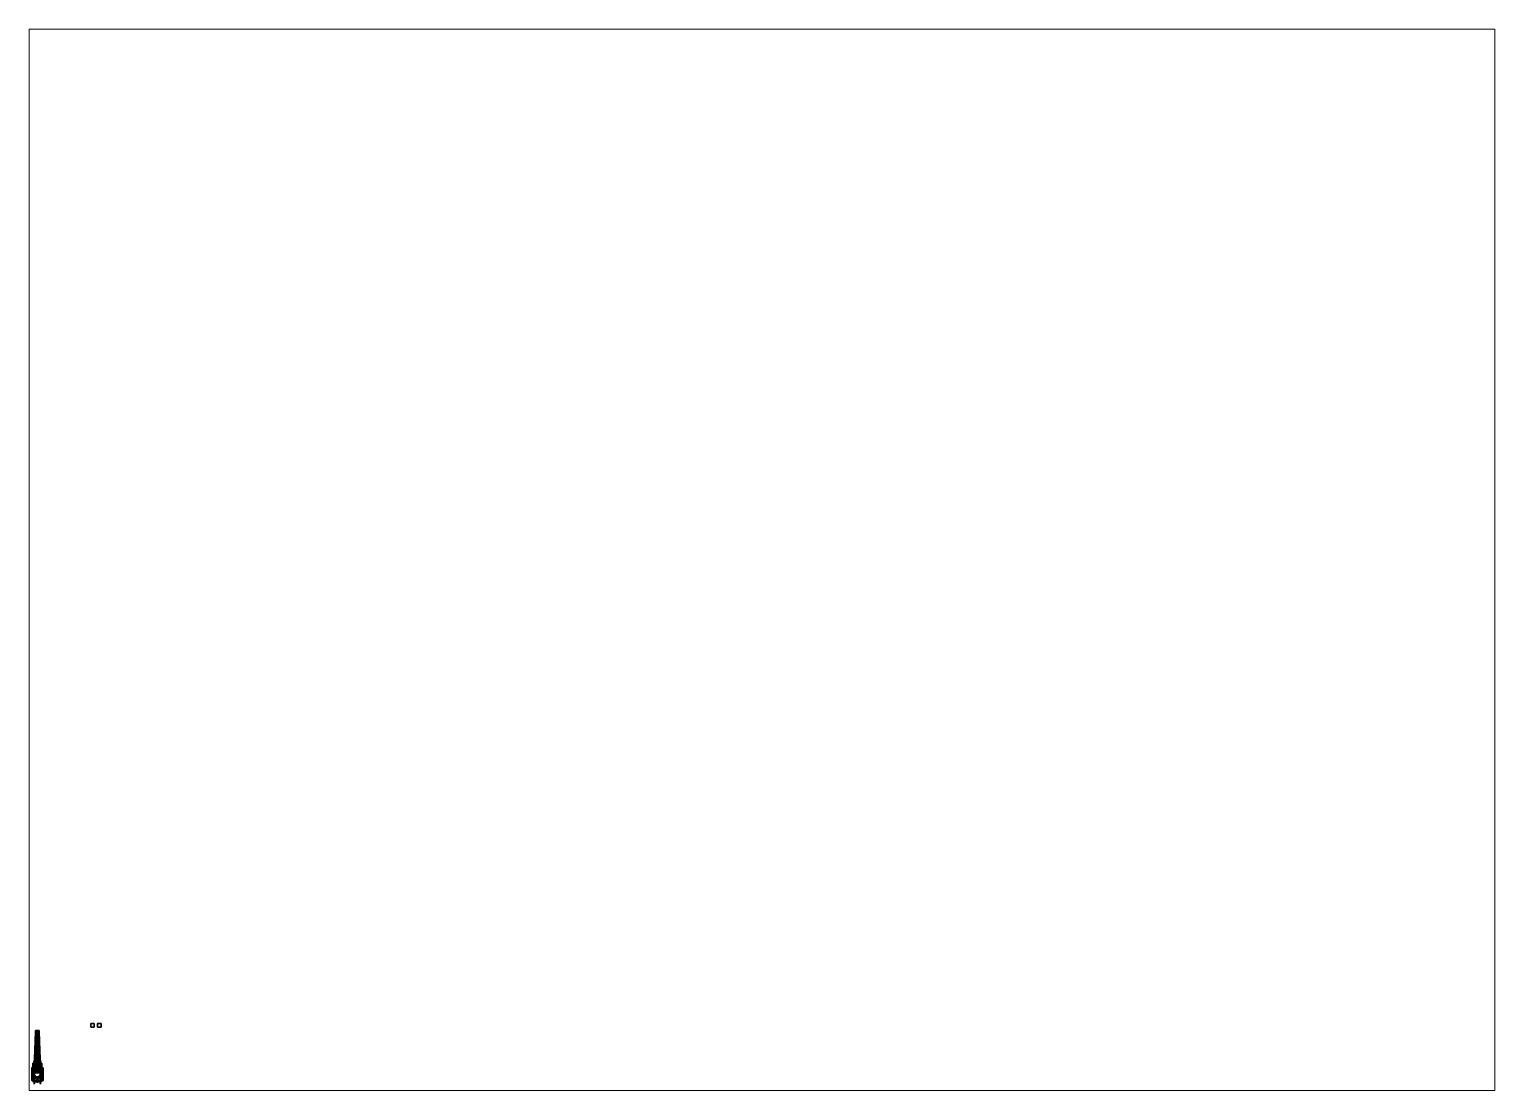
# Paper-space layout 'Layout1' of a CAD drawing. Header units: millimetres. Extents: x 28 to 251, y 20 to 181.
# The model-space entities are those that its viewports show. They can reach past a viewport. Long polylines and large blocks are cut down to what shows.
import ezdxf

# ---------------------------------------------------------------- set-up
doc = ezdxf.new("R2010")
doc.units = ezdxf.units.MM
for name, color, linetype in [('arm', 3, 'Continuous'), ('buffer', 1, 'Continuous'), ('cables', 5, 'Continuous'), ('turret', 2, 'Continuous'), ('wheels', 2, 'Continuous')]:
    doc.layers.add(name, color=color, linetype=linetype)

msp = doc.modelspace()

# ---------------------------------------------------------------- linework, layer by layer
for points in [[(16.48, 14.18, 1), (16.48, 14.18), (15.48, 14.18), (15.48, 14.18, 1)], [(16.48, 14.18), (16.48, 13.18), (15.48, 13.18), (15.48, 14.18)], [(15.48, 14.18), (15.48, 13.18), (15.48, 13.18, 1), (15.48, 14.18, 1)], [(15.48, 14.18, 1), (15.48, 13.18, 1), (16.48, 13.18, 1), (16.48, 14.18, 1)], [(15.48, 13.18, 1), (15.48, 13.18), (16.48, 13.18), (16.48, 13.18, 1)], [(16.48, 13.18, 1), (16.48, 13.18), (16.48, 14.18), (16.48, 14.18, 1)], [(18.48, 14.18), (18.48, 13.18), (17.48, 13.18), (17.48, 14.18)], [(17.48, 14.18), (17.48, 13.18), (18.48, 13.18), (18.48, 14.18)], [(1.3, 2.73, 1.58), (1.3, 2.73, 1.31), (-1.3, 2.73, 1.31), (-1.3, 2.73, 1.58)], [(-1.16, 2.59, 1.31), (-1.3, 2.73, 1.31), (1.3, 2.73, 1.31), (1.16, 2.59, 1.31)], [(-1.3, -2.64, 1.31), (-1.3, -2.64, 1.58), (-1.3, 2.73, 1.58), (-1.3, 2.73, 1.31)], [(-1.3, 2.73, 1.31), (-1.16, 2.59, 1.31), (-1.16, -2.5, 1.31), (-1.3, -2.64, 1.31)], [(-1.3, 2.73, 1.58), (-1.3, -2.64, 1.58), (1.3, -2.64, 1.58), (1.3, 2.73, 1.58)], [(-1.12, 0.64, 1.58), (-1.29, 0, 1.58), (-1.29, 0, 1.66), (-1.12, 0.64, 1.66)], [(-1.29, 0, 1.58), (-1.12, -0.65, 1.58), (-1.12, -0.65, 1.66), (-1.29, 0, 1.66)], [(-1.16, 2.59, 1.58), (-1.16, 2.59, 1.31), (1.16, 2.59, 1.31), (1.16, 2.59, 1.58)], [(-1.16, 2.59, 1.31), (-1.16, 2.59, 1.58), (-1.16, -2.5, 1.58), (-1.16, -2.5, 1.31)], [(-0.65, 1.12, 1.58), (-1.12, 0.64, 1.58), (-1.12, 0.64, 1.66), (-0.65, 1.12, 1.66)], [(-0.91, -2.5, 1.31), (-1.05, -2.5, 1.31), (-1.05, 2.59, 1.31), (-0.91, 2.59, 1.31)], [(-1.05, 2.59, 1.58), (-1.05, 2.59, 1.31), (-1.05, -2.5, 1.31), (-1.05, -2.5, 1.58)], [(-0.91, -2.5, 1.58), (-0.91, -2.5, 1.31), (-0.91, 2.59, 1.31), (-0.91, 2.59, 1.58)], [(0, 1.29, 1.58), (-0.65, 1.12, 1.58), (-0.65, 1.12, 1.66), (0, 1.29, 1.66)], [(0.64, 1.12, 1.58), (0, 1.29, 1.58), (0, 1.29, 1.66), (0.64, 1.12, 1.66)], [(1.12, 0.64, 1.58), (0.64, 1.12, 1.58), (0.64, 1.12, 1.66), (1.12, 0.64, 1.66)], [(0.88, 0.43, 1.1), (0.88, -0.19, 1.1), (0.88, -0.19, 1.31), (0.88, 0.43, 1.31)], [(1.16, 0.43, 1.31), (1.16, 0.43, 1.1), (0.88, 0.43, 1.1), (0.88, 0.43, 1.31)], [(0.88, 0.27, 0.8), (0.88, 0.03, 0.8), (0.88, -0.19, 1.1), (0.88, 0.43, 1.1)], [(1.16, 0.43, 1.1), (1.16, 0.27, 0.8), (0.88, 0.27, 0.8), (0.88, 0.43, 1.1)], [(1.16, 0.27, 0.8), (1.16, 0.03, 0.8), (0.88, 0.03, 0.8), (0.88, 0.27, 0.8)], [(0.88, -0.19, 1.1), (0.88, 0.03, 0.8), (1.16, 0.03, 0.8), (1.16, -0.19, 1.1)], [(0.91, 2.59, 1.58), (0.91, 2.59, 1.31), (0.91, -2.5, 1.31), (0.91, -2.5, 1.58)], [(1.05, -2.5, 1.31), (0.91, -2.5, 1.31), (0.91, 2.59, 1.31), (1.05, 2.59, 1.31)], [(0.99, 1.5, 0.97), (0.96, 1.5, 0.99), (0.96, 0.37, 0.99), (0.99, 0.36, 0.97)], [(0.96, 1.5, 0.99), (0.96, 1.5, 0.95), (0.96, 0.35, 0.95), (0.96, 0.37, 0.99)], [(0.96, 1.5, 0.95), (0.99, 1.5, 0.97), (0.99, 0.36, 0.97), (0.96, 0.35, 0.95)], [(0.99, 1.49, 0.68), (0.96, 1.49, 0.7), (0.96, 0.29, 0.84), (0.99, 0.28, 0.82)], [(0.96, 1.49, 0.7), (0.96, 1.49, 0.66), (0.96, 0.27, 0.8), (0.96, 0.29, 0.84)], [(0.96, 1.49, 0.66), (0.99, 1.49, 0.68), (0.99, 0.28, 0.82), (0.96, 0.27, 0.8)], [(1, -1.19, 0.66), (0.97, -1.19, 0.68), (0.97, 0.02, 0.82), (1, 0.03, 0.8)], [(0.97, -1.19, 0.68), (1, -1.19, 0.7), (1, 0.01, 0.84), (0.97, 0.02, 0.82)], [(1, -1.19, 0.7), (1, -1.19, 0.66), (1, 0.03, 0.8), (1, 0.01, 0.84)], [(1.05, -2.5, 1.58), (1.05, -2.5, 1.31), (1.05, 2.59, 1.31), (1.05, 2.59, 1.58)], [(1.29, 0, 1.58), (1.12, 0.64, 1.58), (1.12, 0.64, 1.66), (1.29, 0, 1.66)], [(1.3, -2.64, 1.31), (1.16, -2.5, 1.31), (1.16, 2.59, 1.31), (1.3, 2.73, 1.31)], [(1.16, 2.59, 1.58), (1.16, 2.59, 1.31), (1.16, -2.5, 1.31), (1.16, -2.5, 1.58)], [(1.16, -0.19, 1.31), (1.16, -0.19, 1.1), (1.16, 0.43, 1.1), (1.16, 0.43, 1.31)], [(1.16, -0.19, 1.1), (1.16, 0.03, 0.8), (1.16, 0.27, 0.8), (1.16, 0.43, 1.1)], [(1.3, -2.64, 1.58), (1.3, -2.64, 1.31), (1.3, 2.73, 1.31), (1.3, 2.73, 1.58)], [(-1.3, -2.64, 1.31), (-1.16, -2.5, 1.31), (1.16, -2.5, 1.31), (1.3, -2.64, 1.31)], [(-1.3, -2.64, 1.58), (-1.3, -2.64, 1.31), (1.3, -2.64, 1.31), (1.3, -2.64, 1.58)], [(1.16, -2.5, 1.58), (1.16, -2.5, 1.31), (-1.16, -2.5, 1.31), (-1.16, -2.5, 1.58)], [(-1.12, -0.65, 1.58), (-0.65, -1.12, 1.58), (-0.65, -1.12, 1.66), (-1.12, -0.65, 1.66)], [(-0.65, -1.12, 1.58), (0, -1.29, 1.58), (0, -1.29, 1.66), (-0.65, -1.12, 1.66)], [(0, -1.29, 1.58), (0.64, -1.12, 1.58), (0.64, -1.12, 1.66), (0, -1.29, 1.66)], [(0.64, -1.12, 1.58), (1.12, -0.65, 1.58), (1.12, -0.65, 1.66), (0.64, -1.12, 1.66)], [(0.88, -0.19, 1.31), (0.88, -0.19, 1.1), (1.16, -0.19, 1.1), (1.16, -0.19, 1.31)], [(1, -1.23, 0.95), (0.97, -1.23, 0.97), (0.97, -0.09, 0.97), (1, -0.08, 0.95)], [(0.97, -1.23, 0.97), (1, -1.23, 0.99), (1, -0.1, 0.99), (0.97, -0.09, 0.97)], [(1, -1.23, 0.99), (1, -1.23, 0.95), (1, -0.08, 0.95), (1, -0.1, 0.99)], [(1.12, -0.65, 1.58), (1.29, 0, 1.58), (1.29, 0, 1.66), (1.12, -0.65, 1.66)]]:
    msp.add_3dface(points)
at = {"color": 5}
for points in [[(-1.16, 1.77, 0.93), (-1.24, 1.77, 0.66), (-1.24, 1.49, 0.66), (-1.16, 1.49, 0.93)], [(-1.24, 1.49, 0.66), (-1.24, 1.77, 0.66), (-0.83, 1.77, 0.66), (-0.83, 1.49, 0.66)], [(-0.83, 1.77, 0.93), (-0.83, 1.77, 0.66), (-1.24, 1.77, 0.66), (-1.16, 1.77, 0.93)], [(-1.16, 1.49, 0.93), (-1.24, 1.49, 0.66), (-0.83, 1.49, 0.66), (-0.83, 1.49, 0.93)], [(-0.83, 1.49, 0.93), (-0.83, 1.77, 0.93), (-1.16, 1.77, 0.93), (-1.16, 1.49, 0.93)], [(-1.05, 2.06, 1.07), (-1.05, 2.06, 1.31), (-1.05, 2.36, 1.31), (-1.05, 2.36, 1.24)], [(-0.91, 2.36, 1.24), (-0.91, 2.06, 1.07), (-1.05, 2.06, 1.07), (-1.05, 2.36, 1.24)], [(-1.05, 2.36, 1.24), (-1.05, 2.36, 1.31), (-0.91, 2.36, 1.31), (-0.91, 2.36, 1.24)], [(-1.05, 2.06, 1.23), (-1.05, 2.06, 1.15), (-1.05, 1.86, 0.96), (-1.05, 1.76, 1.16)], [(-1.05, 1.86, 0.96), (-1.05, 2.06, 1.15), (-0.91, 2.06, 1.15), (-0.91, 1.86, 0.96)], [(-0.91, 2.06, 1.07), (-0.91, 2.06, 1.15), (-1.05, 2.06, 1.15), (-1.05, 2.06, 1.07)], [(-0.91, 2.06, 1.23), (-0.91, 2.06, 1.31), (-1.05, 2.06, 1.31), (-1.05, 2.06, 1.23)], [(-0.91, 1.76, 1.16), (-0.91, 2.06, 1.23), (-1.05, 2.06, 1.23), (-1.05, 1.76, 1.16)], [(-1.05, 1.4, 0.96), (-1.05, 1.86, 0.96), (-0.91, 1.86, 0.96), (-0.91, 1.4, 0.96)], [(-1.05, 1.76, 1.16), (-1.05, 1.86, 0.96), (-1.05, 1.4, 0.96), (-1.05, 1.5, 1.16)], [(-0.91, 1.5, 1.16), (-0.91, 1.76, 1.16), (-1.05, 1.76, 1.16), (-1.05, 1.5, 1.16)], [(-1.05, 1.4, 0.96), (-1.05, 1.2, 1.15), (-1.05, 1.2, 1.23), (-1.05, 1.5, 1.16)], [(-1.05, 1.5, 1.16), (-1.05, 1.2, 1.23), (-0.91, 1.2, 1.23), (-0.91, 1.5, 1.16)], [(-0.91, 1.4, 0.96), (-0.91, 1.2, 1.15), (-1.05, 1.2, 1.15), (-1.05, 1.4, 0.96)], [(-1.05, 0.9, 1.31), (-1.05, 1.2, 1.31), (-1.05, 1.2, 1.07), (-1.05, 0.9, 1.24)], [(-1.05, 1.2, 1.07), (-1.05, 1.2, 1.15), (-0.91, 1.2, 1.15), (-0.91, 1.2, 1.07)], [(-1.05, 0.9, 1.24), (-1.05, 1.2, 1.07), (-0.91, 1.2, 1.07), (-0.91, 0.9, 1.24)], [(-1.05, 1.2, 1.23), (-1.05, 1.2, 1.31), (-0.91, 1.2, 1.31), (-0.91, 1.2, 1.23)], [(-0.91, 0.9, 1.24), (-0.91, 0.9, 1.31), (-1.05, 0.9, 1.31), (-1.05, 0.9, 1.24)], [(-0.91, 2.36, 1.31), (-0.91, 2.06, 1.31), (-0.91, 2.06, 1.07), (-0.91, 2.36, 1.24)], [(-0.91, 1.86, 0.96), (-0.91, 2.06, 1.15), (-0.91, 2.06, 1.23), (-0.91, 1.76, 1.16)], [(-0.91, 1.4, 0.96), (-0.91, 1.86, 0.96), (-0.91, 1.76, 1.16), (-0.91, 1.5, 1.16)], [(-0.91, 1.2, 1.23), (-0.91, 1.2, 1.15), (-0.91, 1.4, 0.96), (-0.91, 1.5, 1.16)], [(-0.91, 1.2, 1.07), (-0.91, 1.2, 1.31), (-0.91, 0.9, 1.31), (-0.91, 0.9, 1.24)], [(1.24, 1.77, 0.66), (1.24, 1.49, 0.66), (0.83, 1.49, 0.66), (0.83, 1.77, 0.66)], [(0.83, 1.77, 0.93), (0.83, 1.49, 0.93), (1.16, 1.49, 0.93), (1.16, 1.77, 0.93)], [(1.16, 1.77, 0.93), (1.24, 1.77, 0.66), (0.83, 1.77, 0.66), (0.83, 1.77, 0.93)], [(0.83, 1.49, 0.93), (0.83, 1.49, 0.66), (1.24, 1.49, 0.66), (1.16, 1.49, 0.93)], [(1.05, 2.36, 1.24), (1.05, 2.06, 1.07), (0.91, 2.06, 1.07), (0.91, 2.36, 1.24)], [(0.91, 2.06, 1.07), (0.91, 2.06, 1.31), (0.91, 2.36, 1.31), (0.91, 2.36, 1.24)], [(0.91, 2.36, 1.24), (0.91, 2.36, 1.31), (1.05, 2.36, 1.31), (1.05, 2.36, 1.24)], [(0.91, 1.86, 0.96), (0.91, 2.06, 1.15), (1.05, 2.06, 1.15), (1.05, 1.86, 0.96)], [(1.05, 2.06, 1.07), (1.05, 2.06, 1.15), (0.91, 2.06, 1.15), (0.91, 2.06, 1.07)], [(0.91, 2.06, 1.23), (0.91, 2.06, 1.15), (0.91, 1.86, 0.96), (0.91, 1.76, 1.16)], [(1.05, 1.76, 1.16), (1.05, 2.06, 1.23), (0.91, 2.06, 1.23), (0.91, 1.76, 1.16)], [(1.05, 2.06, 1.23), (1.05, 2.06, 1.31), (0.91, 2.06, 1.31), (0.91, 2.06, 1.23)], [(1.05, 1.86, 0.96), (1.05, 1.4, 0.96), (0.91, 1.4, 0.96), (0.91, 1.86, 0.96)], [(0.91, 1.86, 0.96), (0.91, 1.4, 0.96), (0.91, 1.5, 1.16), (0.91, 1.76, 1.16)], [(0.91, 1.76, 1.16), (0.91, 1.5, 1.16), (1.05, 1.5, 1.16), (1.05, 1.76, 1.16)], [(0.91, 1.4, 0.96), (0.91, 1.2, 1.15), (0.91, 1.2, 1.23), (0.91, 1.5, 1.16)], [(0.91, 1.5, 1.16), (0.91, 1.2, 1.23), (1.05, 1.2, 1.23), (1.05, 1.5, 1.16)], [(1.05, 1.4, 0.96), (1.05, 1.2, 1.15), (0.91, 1.2, 1.15), (0.91, 1.4, 0.96)], [(0.91, 0.9, 1.24), (0.91, 1.2, 1.07), (1.05, 1.2, 1.07), (1.05, 0.9, 1.24)], [(0.91, 1.2, 1.07), (0.91, 1.2, 1.15), (1.05, 1.2, 1.15), (1.05, 1.2, 1.07)], [(0.91, 0.9, 1.31), (0.91, 1.2, 1.31), (0.91, 1.2, 1.07), (0.91, 0.9, 1.24)], [(0.91, 1.2, 1.23), (0.91, 1.2, 1.31), (1.05, 1.2, 1.31), (1.05, 1.2, 1.23)], [(1.05, 0.9, 1.24), (1.05, 0.9, 1.31), (0.91, 0.9, 1.31), (0.91, 0.9, 1.24)], [(1.05, 2.36, 1.31), (1.05, 2.06, 1.31), (1.05, 2.06, 1.07), (1.05, 2.36, 1.24)], [(1.05, 1.86, 0.96), (1.05, 2.06, 1.15), (1.05, 2.06, 1.23), (1.05, 1.76, 1.16)], [(1.05, 1.5, 1.16), (1.05, 1.4, 0.96), (1.05, 1.86, 0.96), (1.05, 1.76, 1.16)], [(1.05, 1.2, 1.23), (1.05, 1.2, 1.15), (1.05, 1.4, 0.96), (1.05, 1.5, 1.16)], [(1.05, 1.2, 1.07), (1.05, 1.2, 1.31), (1.05, 0.9, 1.31), (1.05, 0.9, 1.24)], [(1.16, 1.49, 0.93), (1.24, 1.49, 0.66), (1.24, 1.77, 0.66), (1.16, 1.77, 0.93)], [(-0.83, -1.17, 0.93), (-0.83, -1.17, 0.66), (-1.24, -1.17, 0.66), (-1.16, -1.17, 0.93)], [(-1.16, -1.17, 0.93), (-1.24, -1.17, 0.66), (-1.24, -1.45, 0.66), (-1.16, -1.45, 0.93)], [(-1.24, -1.45, 0.66), (-1.24, -1.17, 0.66), (-0.83, -1.17, 0.66), (-0.83, -1.45, 0.66)], [(-1.16, -1.45, 0.93), (-1.24, -1.45, 0.66), (-0.83, -1.45, 0.66), (-0.83, -1.45, 0.93)], [(-0.83, -1.45, 0.93), (-0.83, -1.17, 0.93), (-1.16, -1.17, 0.93), (-1.16, -1.45, 0.93)], [(-0.91, -0.58, 1.24), (-0.91, -0.88, 1.07), (-1.05, -0.88, 1.07), (-1.05, -0.58, 1.24)], [(-1.05, -0.88, 1.07), (-1.05, -0.88, 1.31), (-1.05, -0.58, 1.31), (-1.05, -0.58, 1.24)], [(-1.05, -0.58, 1.24), (-1.05, -0.58, 1.31), (-0.91, -0.58, 1.31), (-0.91, -0.58, 1.24)], [(-1.05, -1.08, 0.96), (-1.05, -0.88, 1.15), (-0.91, -0.88, 1.15), (-0.91, -1.08, 0.96)], [(-0.91, -0.88, 1.07), (-0.91, -0.88, 1.15), (-1.05, -0.88, 1.15), (-1.05, -0.88, 1.07)], [(-0.91, -1.18, 1.16), (-0.91, -0.88, 1.23), (-1.05, -0.88, 1.23), (-1.05, -1.18, 1.16)], [(-1.05, -0.88, 1.23), (-1.05, -0.88, 1.15), (-1.05, -1.08, 0.96), (-1.05, -1.18, 1.16)], [(-0.91, -0.88, 1.23), (-0.91, -0.88, 1.31), (-1.05, -0.88, 1.31), (-1.05, -0.88, 1.23)], [(-1.05, -1.18, 1.16), (-1.05, -1.08, 0.96), (-1.05, -1.54, 0.96), (-1.05, -1.44, 1.16)], [(-1.05, -1.54, 0.96), (-1.05, -1.08, 0.96), (-0.91, -1.08, 0.96), (-0.91, -1.54, 0.96)], [(-0.91, -1.44, 1.16), (-0.91, -1.18, 1.16), (-1.05, -1.18, 1.16), (-1.05, -1.44, 1.16)], [(-1.05, -1.54, 0.96), (-1.05, -1.74, 1.15), (-1.05, -1.74, 1.23), (-1.05, -1.44, 1.16)], [(-1.05, -1.44, 1.16), (-1.05, -1.74, 1.23), (-0.91, -1.74, 1.23), (-0.91, -1.44, 1.16)], [(-0.91, -1.54, 0.96), (-0.91, -1.74, 1.15), (-1.05, -1.74, 1.15), (-1.05, -1.54, 0.96)], [(-1.05, -2.04, 1.31), (-1.05, -1.74, 1.31), (-1.05, -1.74, 1.07), (-1.05, -2.04, 1.24)], [(-1.05, -1.74, 1.07), (-1.05, -1.74, 1.15), (-0.91, -1.74, 1.15), (-0.91, -1.74, 1.07)], [(-1.05, -2.04, 1.24), (-1.05, -1.74, 1.07), (-0.91, -1.74, 1.07), (-0.91, -2.04, 1.24)], [(-1.05, -1.74, 1.23), (-1.05, -1.74, 1.31), (-0.91, -1.74, 1.31), (-0.91, -1.74, 1.23)], [(-0.91, -2.04, 1.24), (-0.91, -2.04, 1.31), (-1.05, -2.04, 1.31), (-1.05, -2.04, 1.24)], [(-0.91, -0.58, 1.31), (-0.91, -0.88, 1.31), (-0.91, -0.88, 1.07), (-0.91, -0.58, 1.24)], [(-0.91, -1.08, 0.96), (-0.91, -0.88, 1.15), (-0.91, -0.88, 1.23), (-0.91, -1.18, 1.16)], [(-0.91, -1.54, 0.96), (-0.91, -1.08, 0.96), (-0.91, -1.18, 1.16), (-0.91, -1.44, 1.16)], [(-0.91, -1.74, 1.23), (-0.91, -1.74, 1.15), (-0.91, -1.54, 0.96), (-0.91, -1.44, 1.16)], [(-0.91, -1.74, 1.07), (-0.91, -1.74, 1.31), (-0.91, -2.04, 1.31), (-0.91, -2.04, 1.24)], [(0.83, -1.17, 0.93), (0.83, -1.45, 0.93), (1.16, -1.45, 0.93), (1.16, -1.17, 0.93)], [(1.24, -1.17, 0.66), (1.24, -1.45, 0.66), (0.83, -1.45, 0.66), (0.83, -1.17, 0.66)], [(1.16, -1.17, 0.93), (1.24, -1.17, 0.66), (0.83, -1.17, 0.66), (0.83, -1.17, 0.93)], [(0.83, -1.45, 0.93), (0.83, -1.45, 0.66), (1.24, -1.45, 0.66), (1.16, -1.45, 0.93)], [(1.05, -0.58, 1.24), (1.05, -0.88, 1.07), (0.91, -0.88, 1.07), (0.91, -0.58, 1.24)], [(0.91, -0.88, 1.07), (0.91, -0.88, 1.31), (0.91, -0.58, 1.31), (0.91, -0.58, 1.24)], [(0.91, -0.58, 1.24), (0.91, -0.58, 1.31), (1.05, -0.58, 1.31), (1.05, -0.58, 1.24)], [(1.05, -0.88, 1.07), (1.05, -0.88, 1.15), (0.91, -0.88, 1.15), (0.91, -0.88, 1.07)], [(0.91, -1.08, 0.96), (0.91, -0.88, 1.15), (1.05, -0.88, 1.15), (1.05, -1.08, 0.96)], [(0.91, -0.88, 1.23), (0.91, -0.88, 1.15), (0.91, -1.08, 0.96), (0.91, -1.18, 1.16)], [(1.05, -0.88, 1.23), (1.05, -0.88, 1.31), (0.91, -0.88, 1.31), (0.91, -0.88, 1.23)], [(1.05, -1.18, 1.16), (1.05, -0.88, 1.23), (0.91, -0.88, 1.23), (0.91, -1.18, 1.16)], [(0.91, -1.08, 0.96), (0.91, -1.54, 0.96), (0.91, -1.44, 1.16), (0.91, -1.18, 1.16)], [(1.05, -1.08, 0.96), (1.05, -1.54, 0.96), (0.91, -1.54, 0.96), (0.91, -1.08, 0.96)], [(0.91, -1.18, 1.16), (0.91, -1.44, 1.16), (1.05, -1.44, 1.16), (1.05, -1.18, 1.16)], [(0.91, -1.54, 0.96), (0.91, -1.74, 1.15), (0.91, -1.74, 1.23), (0.91, -1.44, 1.16)], [(0.91, -1.44, 1.16), (0.91, -1.74, 1.23), (1.05, -1.74, 1.23), (1.05, -1.44, 1.16)], [(1.05, -1.54, 0.96), (1.05, -1.74, 1.15), (0.91, -1.74, 1.15), (0.91, -1.54, 0.96)], [(0.91, -1.74, 1.07), (0.91, -1.74, 1.15), (1.05, -1.74, 1.15), (1.05, -1.74, 1.07)], [(0.91, -2.04, 1.24), (0.91, -1.74, 1.07), (1.05, -1.74, 1.07), (1.05, -2.04, 1.24)], [(0.91, -2.04, 1.31), (0.91, -1.74, 1.31), (0.91, -1.74, 1.07), (0.91, -2.04, 1.24)], [(0.91, -1.74, 1.23), (0.91, -1.74, 1.31), (1.05, -1.74, 1.31), (1.05, -1.74, 1.23)], [(1.05, -2.04, 1.24), (1.05, -2.04, 1.31), (0.91, -2.04, 1.31), (0.91, -2.04, 1.24)], [(1.05, -0.58, 1.31), (1.05, -0.88, 1.31), (1.05, -0.88, 1.07), (1.05, -0.58, 1.24)], [(1.05, -1.08, 0.96), (1.05, -0.88, 1.15), (1.05, -0.88, 1.23), (1.05, -1.18, 1.16)], [(1.05, -1.44, 1.16), (1.05, -1.54, 0.96), (1.05, -1.08, 0.96), (1.05, -1.18, 1.16)], [(1.05, -1.74, 1.23), (1.05, -1.74, 1.15), (1.05, -1.54, 0.96), (1.05, -1.44, 1.16)], [(1.05, -1.74, 1.07), (1.05, -1.74, 1.31), (1.05, -2.04, 1.31), (1.05, -2.04, 1.24)], [(1.16, -1.45, 0.93), (1.24, -1.45, 0.66), (1.24, -1.17, 0.66), (1.16, -1.17, 0.93)]]:
    msp.add_3dface(points, dxfattribs=at)
at = {"layer": 'arm'}
for points in [[(-0.5, 11.86, 5.64), (-0.65, 6.52, 3.38), (-0.71, 6.52, 3.38), (-0.55, 11.86, 5.64)], [(-0.55, 11.86, 5.64), (-0.71, 6.52, 3.38), (-0.71, 6.49, 3.47), (-0.55, 11.83, 5.72)], [(-0.55, 11.83, 5.72), (-0.71, 6.49, 3.47), (-0.65, 6.49, 3.47), (-0.5, 11.83, 5.72)], [(-0.5, 11.82, 5.74), (-0.65, 6.33, 3.89), (-0.71, 6.33, 3.89), (-0.55, 11.82, 5.74)], [(-0.55, 11.82, 5.74), (-0.71, 6.33, 3.89), (-0.71, 6.3, 3.98), (-0.55, 11.79, 5.81)], [(-0.55, 11.79, 5.81), (-0.71, 6.3, 3.98), (-0.65, 6.3, 3.98), (-0.5, 11.79, 5.81)], [(-0.65, 6.49, 3.47), (-0.65, 6.52, 3.38), (-0.5, 11.86, 5.64), (-0.5, 11.83, 5.72)], [(-0.65, 6.3, 3.98), (-0.65, 6.33, 3.89), (-0.5, 11.82, 5.74), (-0.5, 11.79, 5.81)], [(-0.63, 8.28, 4.22), (-0.63, 8.2, 4.18), (-0.62, 8.44, 4.6), (-0.62, 8.53, 4.64)], [(-0.62, 8.53, 4.64), (-0.62, 8.44, 4.6), (-0.63, 8.2, 4.18), (-0.63, 8.28, 4.22)], [(-0.61, 8.83, 4.45), (-0.61, 8.92, 4.48), (-0.62, 8.53, 4.64), (-0.62, 8.44, 4.6)], [(-0.62, 8.44, 4.6), (-0.62, 8.53, 4.64), (-0.61, 8.92, 4.48), (-0.61, 8.83, 4.45)], [(-0.62, 7.92, 4.01), (-0.62, 7.97, 4.03), (0.59, 8.75, 4.36), (0.59, 8.71, 4.34)], [(0.59, 8.71, 4.34), (0.59, 8.75, 4.36), (-0.62, 7.97, 4.03), (-0.62, 7.92, 4.01)], [(-0.62, 7.77, 4.43), (-0.62, 7.81, 4.44), (0.59, 8.62, 4.71), (0.59, 8.57, 4.7)], [(0.59, 8.57, 4.7), (0.59, 8.62, 4.71), (-0.62, 7.81, 4.44), (-0.62, 7.77, 4.43)], [(-0.61, 8.92, 4.48), (-0.61, 8.83, 4.45), (-0.6, 9.09, 4.83), (-0.6, 9.14, 4.84)], [(-0.6, 9.14, 4.84), (-0.6, 9.09, 4.83), (-0.61, 8.83, 4.45), (-0.61, 8.92, 4.48)], [(-0.59, 9.66, 5.02), (-0.59, 9.61, 5), (-0.6, 9.39, 4.69), (-0.6, 9.45, 4.71)], [(-0.6, 9.45, 4.71), (-0.6, 9.39, 4.69), (-0.59, 9.61, 5), (-0.59, 9.66, 5.02)], [(-0.6, 9.39, 4.69), (-0.6, 9.45, 4.71), (-0.6, 9.14, 4.84), (-0.6, 9.09, 4.83)], [(-0.6, 9.09, 4.83), (-0.6, 9.14, 4.84), (-0.6, 9.45, 4.71), (-0.6, 9.39, 4.69)], [(-0.58, 9.87, 4.89), (-0.58, 9.91, 4.91), (-0.59, 9.66, 5.02), (-0.59, 9.61, 5)], [(-0.59, 9.61, 5), (-0.59, 9.66, 5.02), (-0.58, 9.91, 4.91), (-0.58, 9.87, 4.89)], [(0.57, 9.48, 4.66), (0.57, 9.53, 4.68), (-0.59, 8.75, 4.36), (-0.59, 8.71, 4.34)], [(-0.59, 8.71, 4.34), (-0.59, 8.75, 4.36), (0.57, 9.53, 4.68), (0.57, 9.48, 4.66)], [(0.57, 9.37, 4.96), (0.57, 9.42, 4.98), (-0.59, 8.62, 4.71), (-0.59, 8.57, 4.7)], [(-0.59, 8.57, 4.7), (-0.59, 8.62, 4.71), (0.57, 9.42, 4.98), (0.57, 9.37, 4.96)], [(-0.59, 8.71, 4.34), (-0.59, 8.75, 4.36), (0.62, 7.97, 4.03), (0.62, 7.92, 4.01)], [(0.62, 7.92, 4.01), (0.62, 7.97, 4.03), (-0.59, 8.75, 4.36), (-0.59, 8.71, 4.34)], [(-0.59, 8.57, 4.7), (-0.59, 8.62, 4.71), (0.62, 7.81, 4.44), (0.62, 7.77, 4.43)], [(0.62, 7.77, 4.43), (0.62, 7.81, 4.44), (-0.59, 8.62, 4.71), (-0.59, 8.57, 4.7)], [(-0.58, 9.91, 4.91), (-0.58, 9.87, 4.89), (-0.57, 10.08, 5.16), (-0.57, 10.13, 5.17)], [(-0.57, 10.13, 5.17), (-0.57, 10.08, 5.16), (-0.58, 9.87, 4.89), (-0.58, 9.91, 4.91)], [(-0.57, 10.37, 5.1), (-0.57, 10.33, 5.08), (-0.56, 10.44, 5.28), (-0.56, 10.49, 5.3)], [(-0.56, 10.49, 5.3), (-0.56, 10.44, 5.28), (-0.57, 10.33, 5.08), (-0.57, 10.37, 5.1)], [(-0.57, 10.33, 5.08), (-0.57, 10.37, 5.1), (-0.57, 10.13, 5.17), (-0.57, 10.08, 5.16)], [(-0.57, 10.08, 5.16), (-0.57, 10.13, 5.17), (-0.57, 10.37, 5.1), (-0.57, 10.33, 5.08)], [(-0.57, 9.48, 4.66), (-0.57, 9.53, 4.68), (0.55, 10.31, 5.01), (0.55, 10.27, 4.99)], [(0.55, 10.27, 4.99), (0.55, 10.31, 5.01), (-0.57, 9.53, 4.68), (-0.57, 9.48, 4.66)], [(-0.57, 9.37, 4.96), (-0.57, 9.42, 4.98), (0.55, 10.22, 5.25), (0.55, 10.18, 5.23)], [(0.55, 10.18, 5.23), (0.55, 10.22, 5.25), (-0.57, 9.42, 4.98), (-0.57, 9.37, 4.96)], [(-0.57, 9.48, 4.66), (-0.57, 9.53, 4.68), (0.57, 9.53, 4.68), (0.57, 9.48, 4.66)], [(0.57, 9.48, 4.66), (0.57, 9.53, 4.68), (-0.57, 9.53, 4.68), (-0.57, 9.48, 4.66)], [(-0.57, 9.48, 4.66), (-0.57, 9.53, 4.68), (0.59, 8.75, 4.36), (0.59, 8.71, 4.34)], [(0.59, 8.71, 4.34), (0.59, 8.75, 4.36), (-0.57, 9.53, 4.68), (-0.57, 9.48, 4.66)], [(-0.57, 9.37, 4.96), (-0.57, 9.42, 4.98), (0.59, 8.62, 4.71), (0.59, 8.57, 4.7)], [(0.59, 8.57, 4.7), (0.59, 8.62, 4.71), (-0.57, 9.42, 4.98), (-0.57, 9.37, 4.96)], [(-0.57, 9.37, 4.96), (-0.57, 9.42, 4.98), (0.57, 9.42, 4.98), (0.57, 9.37, 4.96)], [(0.57, 9.37, 4.96), (0.57, 9.42, 4.98), (-0.57, 9.42, 4.98), (-0.57, 9.37, 4.96)], [(-0.55, 10.89, 5.43), (-0.55, 10.83, 5.41), (-0.56, 10.66, 5.22), (-0.56, 10.72, 5.25)], [(-0.56, 10.72, 5.25), (-0.56, 10.66, 5.22), (-0.55, 10.83, 5.41), (-0.55, 10.89, 5.43)], [(-0.56, 10.44, 5.28), (-0.56, 10.49, 5.3), (-0.56, 10.72, 5.25), (-0.56, 10.66, 5.22)], [(-0.56, 10.66, 5.22), (-0.56, 10.72, 5.25), (-0.56, 10.49, 5.3), (-0.56, 10.44, 5.28)], [(-0.5, 11.83, 5.72), (-0.5, 11.86, 5.64), (-0.55, 11.86, 5.64), (-0.55, 11.83, 5.72)], [(-0.5, 11.79, 5.81), (-0.5, 11.82, 5.74), (-0.55, 11.82, 5.74), (-0.55, 11.79, 5.81)], [(0.53, 11.04, 5.31), (0.53, 11.09, 5.33), (-0.55, 10.31, 5.01), (-0.55, 10.27, 4.99)], [(-0.55, 10.27, 4.99), (-0.55, 10.31, 5.01), (0.53, 11.09, 5.33), (0.53, 11.04, 5.31)], [(-0.55, 11.03, 5.38), (-0.55, 11.08, 5.4), (-0.55, 10.89, 5.43), (-0.55, 10.83, 5.41)], [(-0.55, 10.83, 5.41), (-0.55, 10.89, 5.43), (-0.55, 11.08, 5.4), (-0.55, 11.03, 5.38)], [(0.53, 10.97, 5.5), (0.53, 11.02, 5.51), (-0.55, 10.22, 5.25), (-0.55, 10.18, 5.23)], [(-0.55, 10.18, 5.23), (-0.55, 10.22, 5.25), (0.53, 11.02, 5.51), (0.53, 10.97, 5.5)], [(-0.55, 10.27, 4.99), (-0.55, 10.31, 5.01), (0.57, 9.53, 4.68), (0.57, 9.48, 4.66)], [(0.57, 9.48, 4.66), (0.57, 9.53, 4.68), (-0.55, 10.31, 5.01), (-0.55, 10.27, 4.99)], [(-0.55, 10.18, 5.23), (-0.55, 10.22, 5.25), (0.57, 9.42, 4.98), (0.57, 9.37, 4.96)], [(0.57, 9.37, 4.96), (0.57, 9.42, 4.98), (-0.55, 10.22, 5.25), (-0.55, 10.18, 5.23)], [(0.52, 11.3, 5.42), (0.52, 11.35, 5.43), (-0.53, 11.09, 5.33), (-0.53, 11.04, 5.31)], [(-0.53, 11.04, 5.31), (-0.53, 11.09, 5.33), (0.52, 11.35, 5.43), (0.52, 11.3, 5.42)], [(0.52, 11.24, 5.59), (0.52, 11.29, 5.6), (-0.53, 11.02, 5.51), (-0.53, 10.97, 5.5)], [(-0.53, 10.97, 5.5), (-0.53, 11.02, 5.51), (0.52, 11.29, 5.6), (0.52, 11.24, 5.59)], [(-0.53, 11.04, 5.31), (-0.53, 11.09, 5.33), (0.55, 10.31, 5.01), (0.55, 10.27, 4.99)], [(0.55, 10.27, 4.99), (0.55, 10.31, 5.01), (-0.53, 11.09, 5.33), (-0.53, 11.04, 5.31)], [(-0.53, 10.97, 5.5), (-0.53, 11.02, 5.51), (0.55, 10.22, 5.25), (0.55, 10.18, 5.23)], [(0.55, 10.18, 5.23), (0.55, 10.22, 5.25), (-0.53, 11.02, 5.51), (-0.53, 10.97, 5.5)], [(0.52, 11.3, 5.42), (0.52, 11.35, 5.43), (-0.52, 11.35, 5.43), (-0.52, 11.3, 5.42)], [(-0.52, 11.3, 5.42), (-0.52, 11.35, 5.43), (0.52, 11.35, 5.43), (0.52, 11.3, 5.42)], [(-0.52, 11.3, 5.42), (-0.52, 11.35, 5.43), (0.53, 11.09, 5.33), (0.53, 11.04, 5.31)], [(0.53, 11.04, 5.31), (0.53, 11.09, 5.33), (-0.52, 11.35, 5.43), (-0.52, 11.3, 5.42)], [(-0.52, 11.24, 5.59), (-0.52, 11.29, 5.6), (0.53, 11.02, 5.51), (0.53, 10.97, 5.5)], [(0.53, 10.97, 5.5), (0.53, 11.02, 5.51), (-0.52, 11.29, 5.6), (-0.52, 11.24, 5.59)], [(0.52, 11.24, 5.59), (0.52, 11.29, 5.6), (-0.52, 11.29, 5.6), (-0.52, 11.24, 5.59)], [(-0.52, 11.24, 5.59), (-0.52, 11.29, 5.6), (0.52, 11.29, 5.6), (0.52, 11.24, 5.59)], [(-0.5, 12.13, 5.59), (-0.5, 11.96, 5.43), (-0.5, 11.73, 5.44), (-0.5, 12.14, 5.81)], [(-0.5, 12.14, 5.81), (-0.5, 11.73, 5.44), (-0.5, 11.57, 5.6), (-0.5, 11.98, 5.98)], [(-0.5, 12.13, 5.59), (-0.5, 12.14, 5.81), (0.5, 12.14, 5.81), (0.5, 12.13, 5.59)], [(-0.5, 12.14, 5.81), (-0.5, 11.98, 5.98), (0.5, 11.98, 5.98), (0.5, 12.14, 5.81)], [(-0.5, 11.96, 5.43), (-0.5, 12.13, 5.59), (0.5, 12.13, 5.59), (0.5, 11.96, 5.43)], [(-0.5, 11.98, 5.98), (-0.5, 11.57, 5.6), (-0.5, 11.58, 5.83), (-0.5, 11.75, 5.99)], [(-0.5, 11.98, 5.98), (-0.5, 11.75, 5.99), (0.5, 11.75, 5.99), (0.5, 11.98, 5.98)], [(-0.5, 11.73, 5.44), (-0.5, 11.96, 5.43), (0.5, 11.96, 5.43), (0.5, 11.73, 5.44)], [(-0.5, 11.75, 5.99), (-0.5, 11.58, 5.83), (0.5, 11.58, 5.83), (0.5, 11.75, 5.99)], [(-0.5, 11.57, 5.6), (-0.5, 11.73, 5.44), (0.5, 11.73, 5.44), (0.5, 11.57, 5.6)], [(-0.5, 11.58, 5.83), (-0.5, 11.57, 5.6), (0.5, 11.57, 5.6), (0.5, 11.58, 5.83)], [(0.5, 12.14, 5.81), (0.5, 11.58, 5.83), (0.5, 11.57, 5.6), (0.5, 12.13, 5.59)], [(0.5, 11.98, 5.98), (0.5, 11.75, 5.99), (0.5, 11.58, 5.83), (0.5, 12.14, 5.81)], [(0.5, 12.13, 5.59), (0.5, 11.57, 5.6), (0.5, 11.73, 5.44), (0.5, 11.96, 5.43)], [(0.55, 11.86, 5.64), (0.71, 6.52, 3.38), (0.65, 6.52, 3.38), (0.5, 11.86, 5.64)], [(0.65, 6.52, 3.38), (0.65, 6.49, 3.47), (0.5, 11.83, 5.72), (0.5, 11.86, 5.64)], [(0.5, 11.86, 5.64), (0.5, 11.83, 5.72), (0.55, 11.83, 5.72), (0.55, 11.86, 5.64)], [(0.5, 11.83, 5.72), (0.65, 6.49, 3.47), (0.71, 6.49, 3.47), (0.55, 11.83, 5.72)], [(0.55, 11.82, 5.74), (0.71, 6.33, 3.89), (0.65, 6.33, 3.89), (0.5, 11.82, 5.74)], [(0.65, 6.33, 3.89), (0.65, 6.3, 3.98), (0.5, 11.79, 5.81), (0.5, 11.82, 5.74)], [(0.5, 11.82, 5.74), (0.5, 11.79, 5.81), (0.55, 11.79, 5.81), (0.55, 11.82, 5.74)], [(0.5, 11.79, 5.81), (0.65, 6.3, 3.98), (0.71, 6.3, 3.98), (0.55, 11.79, 5.81)], [(0.55, 11.83, 5.72), (0.71, 6.49, 3.47), (0.71, 6.52, 3.38), (0.55, 11.86, 5.64)], [(0.55, 11.79, 5.81), (0.71, 6.3, 3.98), (0.71, 6.33, 3.89), (0.55, 11.82, 5.74)], [(0.55, 10.87, 5.31), (0.55, 10.93, 5.33), (0.55, 11.04, 5.48), (0.55, 11, 5.46)], [(0.55, 11, 5.46), (0.55, 11.04, 5.48), (0.55, 10.93, 5.33), (0.55, 10.87, 5.31)], [(0.56, 10.68, 5.36), (0.56, 10.62, 5.34), (0.55, 10.87, 5.31), (0.55, 10.93, 5.33)], [(0.55, 10.93, 5.33), (0.55, 10.87, 5.31), (0.56, 10.62, 5.34), (0.56, 10.68, 5.36)], [(0.56, 10.62, 5.34), (0.56, 10.68, 5.36), (0.56, 10.54, 5.17), (0.56, 10.48, 5.15)], [(0.56, 10.48, 5.15), (0.56, 10.54, 5.17), (0.56, 10.68, 5.36), (0.56, 10.62, 5.34)], [(0.56, 10.54, 5.17), (0.56, 10.48, 5.15), (0.57, 10.27, 5.23), (0.57, 10.32, 5.24)], [(0.57, 10.32, 5.24), (0.57, 10.27, 5.23), (0.56, 10.48, 5.15), (0.56, 10.54, 5.17)], [(0.57, 10.14, 5.01), (0.57, 10.19, 5.02), (0.57, 10.32, 5.24), (0.57, 10.27, 5.23)], [(0.57, 10.27, 5.23), (0.57, 10.32, 5.24), (0.57, 10.19, 5.02), (0.57, 10.14, 5.01)], [(0.57, 10.19, 5.02), (0.57, 10.14, 5.01), (0.58, 9.8, 5.06), (0.58, 9.85, 5.08)], [(0.58, 9.85, 5.08), (0.58, 9.8, 5.06), (0.57, 10.14, 5.01), (0.57, 10.19, 5.02)], [(0.58, 9.8, 5.06), (0.58, 9.85, 5.08), (0.59, 9.73, 4.83), (0.59, 9.68, 4.81)], [(0.59, 9.68, 4.81), (0.59, 9.73, 4.83), (0.58, 9.85, 5.08), (0.58, 9.8, 5.06)], [(0.59, 9.73, 4.83), (0.59, 9.68, 4.81), (0.6, 9.31, 4.9), (0.6, 9.37, 4.92)], [(0.6, 9.37, 4.92), (0.6, 9.31, 4.9), (0.59, 9.68, 4.81), (0.59, 9.73, 4.83)], [(0.6, 9.17, 4.6), (0.6, 9.22, 4.62), (0.6, 9.37, 4.92), (0.6, 9.31, 4.9)], [(0.6, 9.31, 4.9), (0.6, 9.37, 4.92), (0.6, 9.22, 4.62), (0.6, 9.17, 4.6)], [(0.6, 9.22, 4.62), (0.6, 9.17, 4.6), (0.61, 8.74, 4.7), (0.61, 8.82, 4.74)], [(0.61, 8.82, 4.74), (0.61, 8.74, 4.7), (0.6, 9.17, 4.6), (0.6, 9.22, 4.62)], [(0.61, 8.74, 4.7), (0.61, 8.82, 4.74), (0.62, 8.63, 4.37), (0.62, 8.54, 4.33)], [(0.62, 8.54, 4.33), (0.62, 8.63, 4.37), (0.61, 8.82, 4.74), (0.61, 8.74, 4.7)], [(0.63, 8.17, 4.51), (0.63, 8.09, 4.48), (0.62, 8.54, 4.33), (0.62, 8.63, 4.37)], [(0.62, 8.63, 4.37), (0.62, 8.54, 4.33), (0.63, 8.09, 4.48), (0.63, 8.17, 4.51)], [(-0.91, 1.64, 1.73), (-0.71, 6.37, 3.32), (-0.65, 6.37, 3.32), (-0.85, 1.64, 1.73)], [(-0.71, 6.34, 3.41), (-0.71, 6.37, 3.32), (-0.91, 1.64, 1.73), (-0.91, 1.61, 1.82)], [(-0.85, 1.61, 1.82), (-0.65, 6.34, 3.41), (-0.71, 6.34, 3.41), (-0.91, 1.61, 1.82)], [(-0.91, 1.56, 1.94), (-0.71, 6.18, 3.83), (-0.65, 6.18, 3.83), (-0.85, 1.56, 1.94)], [(-0.71, 6.15, 3.93), (-0.71, 6.18, 3.83), (-0.91, 1.56, 1.94), (-0.91, 1.53, 2.02)], [(-0.85, 1.53, 2.02), (-0.65, 6.15, 3.93), (-0.71, 6.15, 3.93), (-0.91, 1.53, 2.02)], [(-0.85, 1.64, 1.73), (-0.65, 6.37, 3.32), (-0.65, 6.34, 3.41), (-0.85, 1.61, 1.82)], [(-0.85, 1.56, 1.94), (-0.65, 6.18, 3.83), (-0.65, 6.15, 3.93), (-0.85, 1.53, 2.02)], [(-0.78, 3.81, 2.86), (-0.78, 3.9, 2.91), (-0.77, 4.32, 2.72), (-0.77, 4.24, 2.7)], [(-0.77, 4.24, 2.7), (-0.77, 4.32, 2.72), (-0.78, 3.9, 2.91), (-0.78, 3.81, 2.86)], [(-0.77, 4.32, 2.72), (-0.77, 4.24, 2.7), (-0.75, 4.61, 3.19), (-0.75, 4.7, 3.23)], [(-0.75, 4.7, 3.23), (-0.75, 4.61, 3.19), (-0.77, 4.24, 2.7), (-0.77, 4.32, 2.72)], [(-0.76, 3.97, 2.57), (-0.76, 4.02, 2.59), (0.72, 4.81, 2.85), (0.72, 4.76, 2.83)], [(0.72, 4.76, 2.83), (0.72, 4.81, 2.85), (-0.76, 4.02, 2.59), (-0.76, 3.97, 2.57)], [(-0.76, 3.84, 2.93), (-0.76, 3.89, 2.94), (0.72, 4.66, 3.26), (0.72, 4.61, 3.25)], [(0.72, 4.61, 3.25), (0.72, 4.66, 3.26), (-0.76, 3.89, 2.94), (-0.76, 3.84, 2.93)], [(-0.73, 5.07, 2.98), (-0.73, 5.17, 3.01), (-0.75, 4.7, 3.23), (-0.75, 4.61, 3.19)], [(-0.75, 4.61, 3.19), (-0.75, 4.7, 3.23), (-0.73, 5.17, 3.01), (-0.73, 5.07, 2.98)], [(-0.72, 5.31, 3.48), (-0.72, 5.2, 3.43), (-0.73, 5.07, 2.98), (-0.73, 5.17, 3.01)], [(-0.73, 5.17, 3.01), (-0.73, 5.07, 2.98), (-0.72, 5.2, 3.43), (-0.72, 5.31, 3.48)], [(-0.72, 5.57, 3.1), (-0.72, 5.62, 3.12), (0.65, 6.4, 3.39), (0.65, 6.35, 3.38)], [(0.65, 6.35, 3.38), (0.65, 6.4, 3.39), (-0.72, 5.62, 3.12), (-0.72, 5.57, 3.1)], [(-0.72, 5.39, 3.57), (-0.72, 5.44, 3.59), (0.65, 6.21, 3.9), (0.65, 6.16, 3.88)], [(0.65, 6.16, 3.88), (0.65, 6.21, 3.9), (-0.72, 5.44, 3.59), (-0.72, 5.39, 3.57)], [(-0.71, 5.67, 3.18), (-0.71, 5.77, 3.21), (-0.72, 5.31, 3.48), (-0.72, 5.2, 3.43)], [(-0.72, 5.2, 3.43), (-0.72, 5.31, 3.48), (-0.71, 5.77, 3.21), (-0.71, 5.67, 3.18)], [(-0.72, 4.76, 2.83), (-0.72, 4.81, 2.85), (0.72, 5.62, 3.12), (0.72, 5.57, 3.1)], [(0.72, 5.57, 3.1), (0.72, 5.62, 3.12), (-0.72, 4.81, 2.85), (-0.72, 4.76, 2.83)], [(0.72, 4.76, 2.83), (0.72, 4.81, 2.85), (-0.72, 5.62, 3.12), (-0.72, 5.57, 3.1)], [(-0.72, 5.57, 3.1), (-0.72, 5.62, 3.12), (0.72, 4.81, 2.85), (0.72, 4.76, 2.83)], [(0.72, 4.61, 3.25), (0.72, 4.66, 3.26), (-0.72, 5.44, 3.59), (-0.72, 5.39, 3.57)], [(-0.72, 5.39, 3.57), (-0.72, 5.44, 3.59), (0.72, 4.66, 3.26), (0.72, 4.61, 3.25)], [(-0.72, 4.61, 3.25), (-0.72, 4.66, 3.26), (0.72, 5.44, 3.59), (0.72, 5.39, 3.57)], [(0.72, 5.39, 3.57), (0.72, 5.44, 3.59), (-0.72, 4.66, 3.26), (-0.72, 4.61, 3.25)], [(-0.72, 4.76, 2.83), (-0.72, 4.81, 2.85), (0.72, 4.81, 2.85), (0.72, 4.76, 2.83)], [(0.72, 4.76, 2.83), (0.72, 4.81, 2.85), (-0.72, 4.81, 2.85), (-0.72, 4.76, 2.83)], [(-0.72, 4.76, 2.83), (-0.72, 4.81, 2.85), (0.76, 4.02, 2.59), (0.76, 3.97, 2.57)], [(0.76, 3.97, 2.57), (0.76, 4.02, 2.59), (-0.72, 4.81, 2.85), (-0.72, 4.76, 2.83)], [(-0.72, 4.61, 3.25), (-0.72, 4.66, 3.26), (0.76, 3.89, 2.94), (0.76, 3.84, 2.93)], [(0.76, 3.84, 2.93), (0.76, 3.89, 2.94), (-0.72, 4.66, 3.26), (-0.72, 4.61, 3.25)], [(-0.72, 4.61, 3.25), (-0.72, 4.66, 3.26), (0.72, 4.66, 3.26), (0.72, 4.61, 3.25)], [(0.72, 4.61, 3.25), (0.72, 4.66, 3.26), (-0.72, 4.66, 3.26), (-0.72, 4.61, 3.25)], [(-0.65, 6.52, 3.38), (-0.65, 6.37, 3.32), (-0.71, 6.37, 3.32), (-0.71, 6.52, 3.38)], [(-0.71, 6.37, 3.32), (-0.71, 6.34, 3.41), (-0.71, 6.49, 3.47), (-0.71, 6.52, 3.38)], [(-0.71, 6.49, 3.47), (-0.71, 6.34, 3.41), (-0.65, 6.34, 3.41), (-0.65, 6.49, 3.47)], [(-0.71, 6.18, 3.83), (-0.71, 6.15, 3.93), (-0.71, 6.3, 3.98), (-0.71, 6.33, 3.89)], [(-0.65, 6.33, 3.89), (-0.65, 6.18, 3.83), (-0.71, 6.18, 3.83), (-0.71, 6.33, 3.89)], [(-0.71, 6.3, 3.98), (-0.71, 6.15, 3.93), (-0.65, 6.15, 3.93), (-0.65, 6.3, 3.98)], [(-0.7, 5.92, 3.74), (-0.7, 5.83, 3.69), (-0.71, 5.67, 3.18), (-0.71, 5.77, 3.21)], [(-0.71, 5.77, 3.21), (-0.71, 5.67, 3.18), (-0.7, 5.83, 3.69), (-0.7, 5.92, 3.74)], [(-0.7, 5.83, 3.69), (-0.7, 5.92, 3.74), (-0.68, 6.41, 3.44), (-0.68, 6.34, 3.41)], [(-0.68, 6.34, 3.41), (-0.68, 6.41, 3.44), (-0.7, 5.92, 3.74), (-0.7, 5.83, 3.69)], [(-0.67, 6.77, 3.58), (-0.67, 6.87, 3.62), (-0.68, 6.43, 3.93), (-0.68, 6.33, 3.89)], [(-0.68, 6.33, 3.89), (-0.68, 6.43, 3.93), (-0.67, 6.87, 3.62), (-0.67, 6.77, 3.58)], [(-0.68, 6.24, 3.86), (-0.68, 6.31, 3.88), (-0.68, 6.47, 3.46), (-0.68, 6.4, 3.43)], [(-0.68, 6.4, 3.43), (-0.68, 6.47, 3.46), (-0.68, 6.31, 3.88), (-0.68, 6.24, 3.86)], [(-0.67, 6.96, 3.66), (-0.67, 6.84, 3.61), (-0.66, 7, 4.12), (-0.66, 7.1, 4.16)], [(-0.66, 7.1, 4.16), (-0.66, 7, 4.12), (-0.67, 6.84, 3.61), (-0.67, 6.96, 3.66)], [(-0.65, 7.42, 3.86), (-0.65, 7.52, 3.9), (-0.66, 7.1, 4.16), (-0.66, 7, 4.12)], [(-0.66, 7, 4.12), (-0.66, 7.1, 4.16), (-0.65, 7.52, 3.9), (-0.65, 7.42, 3.86)], [(-0.64, 7.88, 4.41), (-0.64, 7.78, 4.38), (-0.65, 7.42, 3.86), (-0.65, 7.52, 3.9)], [(-0.65, 7.52, 3.9), (-0.65, 7.42, 3.86), (-0.64, 7.78, 4.38), (-0.64, 7.88, 4.41)], [(0.64, 7.14, 3.69), (0.64, 7.19, 3.71), (-0.65, 6.4, 3.39), (-0.65, 6.35, 3.38)], [(-0.65, 6.35, 3.38), (-0.65, 6.4, 3.39), (0.64, 7.19, 3.71), (0.64, 7.14, 3.69)], [(0.64, 6.97, 4.16), (0.64, 7.01, 4.18), (-0.65, 6.21, 3.9), (-0.65, 6.16, 3.88)], [(-0.65, 6.16, 3.88), (-0.65, 6.21, 3.9), (0.64, 7.01, 4.18), (0.64, 6.97, 4.16)], [(-0.65, 6.49, 3.47), (-0.65, 6.34, 3.41), (-0.65, 6.37, 3.32), (-0.65, 6.52, 3.38)], [(-0.65, 6.35, 3.38), (-0.65, 6.4, 3.39), (0.72, 5.62, 3.12), (0.72, 5.57, 3.1)], [(0.72, 5.57, 3.1), (0.72, 5.62, 3.12), (-0.65, 6.4, 3.39), (-0.65, 6.35, 3.38)], [(-0.65, 6.3, 3.98), (-0.65, 6.15, 3.93), (-0.65, 6.18, 3.83), (-0.65, 6.33, 3.89)], [(-0.65, 6.16, 3.88), (-0.65, 6.21, 3.9), (0.72, 5.44, 3.59), (0.72, 5.39, 3.57)], [(0.72, 5.39, 3.57), (0.72, 5.44, 3.59), (-0.65, 6.21, 3.9), (-0.65, 6.16, 3.88)], [(-0.65, 6.16, 3.88), (-0.65, 6.21, 3.9), (0.65, 6.21, 3.9), (0.65, 6.16, 3.88)], [(0.65, 6.16, 3.88), (0.65, 6.21, 3.9), (-0.65, 6.21, 3.9), (-0.65, 6.16, 3.88)], [(-0.63, 8.2, 4.18), (-0.63, 8.28, 4.22), (-0.64, 7.88, 4.41), (-0.64, 7.78, 4.38)], [(-0.64, 7.78, 4.38), (-0.64, 7.88, 4.41), (-0.63, 8.28, 4.22), (-0.63, 8.2, 4.18)], [(-0.64, 7.14, 3.69), (-0.64, 7.19, 3.71), (0.62, 7.97, 4.03), (0.62, 7.92, 4.01)], [(0.62, 7.92, 4.01), (0.62, 7.97, 4.03), (-0.64, 7.19, 3.71), (-0.64, 7.14, 3.69)], [(-0.64, 6.97, 4.16), (-0.64, 7.01, 4.18), (0.62, 7.81, 4.44), (0.62, 7.77, 4.43)], [(0.62, 7.77, 4.43), (0.62, 7.81, 4.44), (-0.64, 7.01, 4.18), (-0.64, 6.97, 4.16)], [(0.65, 6.35, 3.38), (0.65, 6.4, 3.39), (-0.64, 7.19, 3.71), (-0.64, 7.14, 3.69)], [(-0.64, 7.14, 3.69), (-0.64, 7.19, 3.71), (0.65, 6.4, 3.39), (0.65, 6.35, 3.38)], [(0.65, 6.16, 3.88), (0.65, 6.21, 3.9), (-0.64, 7.01, 4.18), (-0.64, 6.97, 4.16)], [(-0.64, 6.97, 4.16), (-0.64, 7.01, 4.18), (0.65, 6.21, 3.9), (0.65, 6.16, 3.88)], [(-0.62, 7.92, 4.01), (-0.62, 7.97, 4.03), (0.64, 7.19, 3.71), (0.64, 7.14, 3.69)], [(0.64, 7.14, 3.69), (0.64, 7.19, 3.71), (-0.62, 7.97, 4.03), (-0.62, 7.92, 4.01)], [(0.62, 7.92, 4.01), (0.62, 7.97, 4.03), (-0.62, 7.97, 4.03), (-0.62, 7.92, 4.01)], [(-0.62, 7.92, 4.01), (-0.62, 7.97, 4.03), (0.62, 7.97, 4.03), (0.62, 7.92, 4.01)], [(0.62, 7.77, 4.43), (0.62, 7.81, 4.44), (-0.62, 7.81, 4.44), (-0.62, 7.77, 4.43)], [(-0.62, 7.77, 4.43), (-0.62, 7.81, 4.44), (0.62, 7.81, 4.44), (0.62, 7.77, 4.43)], [(-0.62, 7.77, 4.43), (-0.62, 7.81, 4.44), (0.64, 7.01, 4.18), (0.64, 6.97, 4.16)], [(0.64, 6.97, 4.16), (0.64, 7.01, 4.18), (-0.62, 7.81, 4.44), (-0.62, 7.77, 4.43)], [(0.64, 7.9, 4.06), (0.64, 8, 4.1), (0.63, 8.17, 4.51), (0.63, 8.09, 4.48)], [(0.63, 8.09, 4.48), (0.63, 8.17, 4.51), (0.64, 8, 4.1), (0.64, 7.9, 4.06)], [(0.65, 7.39, 4.25), (0.65, 7.29, 4.22), (0.64, 7.9, 4.06), (0.64, 8, 4.1)], [(0.64, 8, 4.1), (0.64, 7.9, 4.06), (0.65, 7.29, 4.22), (0.65, 7.39, 4.25)], [(0.66, 7.15, 3.74), (0.66, 7.24, 3.78), (0.65, 7.39, 4.25), (0.65, 7.29, 4.22)], [(0.65, 7.29, 4.22), (0.65, 7.39, 4.25), (0.66, 7.24, 3.78), (0.66, 7.15, 3.74)], [(0.71, 6.52, 3.38), (0.71, 6.37, 3.32), (0.65, 6.37, 3.32), (0.65, 6.52, 3.38)], [(0.65, 6.52, 3.38), (0.65, 6.37, 3.32), (0.65, 6.34, 3.41), (0.65, 6.49, 3.47)], [(0.65, 6.49, 3.47), (0.65, 6.34, 3.41), (0.71, 6.34, 3.41), (0.71, 6.49, 3.47)], [(0.85, 1.64, 1.73), (0.65, 6.37, 3.32), (0.71, 6.37, 3.32), (0.91, 1.64, 1.73)], [(0.85, 1.61, 1.82), (0.65, 6.34, 3.41), (0.65, 6.37, 3.32), (0.85, 1.64, 1.73)], [(0.91, 1.61, 1.82), (0.71, 6.34, 3.41), (0.65, 6.34, 3.41), (0.85, 1.61, 1.82)], [(0.71, 6.33, 3.89), (0.71, 6.18, 3.83), (0.65, 6.18, 3.83), (0.65, 6.33, 3.89)], [(0.65, 6.33, 3.89), (0.65, 6.18, 3.83), (0.65, 6.15, 3.93), (0.65, 6.3, 3.98)], [(0.65, 6.3, 3.98), (0.65, 6.15, 3.93), (0.71, 6.15, 3.93), (0.71, 6.3, 3.98)], [(0.85, 1.56, 1.94), (0.65, 6.18, 3.83), (0.71, 6.18, 3.83), (0.91, 1.56, 1.94)], [(0.85, 1.53, 2.02), (0.65, 6.15, 3.93), (0.65, 6.18, 3.83), (0.85, 1.56, 1.94)], [(0.91, 1.53, 2.02), (0.71, 6.15, 3.93), (0.65, 6.15, 3.93), (0.85, 1.53, 2.02)], [(0.67, 6.81, 4.06), (0.67, 6.69, 4.01), (0.66, 7.15, 3.74), (0.66, 7.24, 3.78)], [(0.66, 7.24, 3.78), (0.66, 7.15, 3.74), (0.67, 6.69, 4.01), (0.67, 6.81, 4.06)], [(0.67, 6.62, 3.99), (0.67, 6.72, 4.02), (0.68, 6.58, 3.5), (0.68, 6.49, 3.47)], [(0.68, 6.49, 3.47), (0.68, 6.58, 3.5), (0.67, 6.72, 4.02), (0.67, 6.62, 3.99)], [(0.68, 6.4, 3.43), (0.68, 6.47, 3.46), (0.68, 6.31, 3.88), (0.68, 6.24, 3.86)], [(0.68, 6.24, 3.86), (0.68, 6.31, 3.88), (0.68, 6.47, 3.46), (0.68, 6.4, 3.43)], [(0.7, 5.98, 3.29), (0.7, 6.08, 3.31), (0.68, 6.26, 3.86), (0.68, 6.18, 3.83)], [(0.68, 6.18, 3.83), (0.68, 6.26, 3.86), (0.7, 6.08, 3.31), (0.7, 5.98, 3.29)], [(0.7, 6.08, 3.31), (0.7, 5.98, 3.29), (0.71, 5.52, 3.57), (0.71, 5.62, 3.61)], [(0.71, 5.62, 3.61), (0.71, 5.52, 3.57), (0.7, 5.98, 3.29), (0.7, 6.08, 3.31)], [(0.71, 6.34, 3.41), (0.71, 6.37, 3.32), (0.71, 6.52, 3.38), (0.71, 6.49, 3.47)], [(0.71, 6.37, 3.32), (0.71, 6.34, 3.41), (0.91, 1.61, 1.82), (0.91, 1.64, 1.73)], [(0.71, 6.15, 3.93), (0.71, 6.18, 3.83), (0.71, 6.33, 3.89), (0.71, 6.3, 3.98)], [(0.71, 6.18, 3.83), (0.71, 6.15, 3.93), (0.91, 1.53, 2.02), (0.91, 1.56, 1.94)], [(0.71, 5.52, 3.57), (0.71, 5.62, 3.61), (0.72, 5.45, 3.11), (0.72, 5.34, 3.07)], [(0.72, 5.34, 3.07), (0.72, 5.45, 3.11), (0.71, 5.62, 3.61), (0.71, 5.52, 3.57)], [(0.72, 5.45, 3.11), (0.72, 5.34, 3.07), (0.73, 4.94, 3.33), (0.73, 5.03, 3.37)], [(0.73, 5.03, 3.37), (0.73, 4.94, 3.33), (0.72, 5.34, 3.07), (0.72, 5.45, 3.11)], [(0.73, 4.94, 3.33), (0.73, 5.03, 3.37), (0.75, 4.82, 2.9), (0.75, 4.73, 2.86)], [(0.75, 4.73, 2.86), (0.75, 4.82, 2.9), (0.73, 5.03, 3.37), (0.73, 4.94, 3.33)], [(0.77, 4.21, 3.03), (0.77, 4.13, 2.99), (0.75, 4.73, 2.86), (0.75, 4.82, 2.9)], [(0.75, 4.82, 2.9), (0.75, 4.73, 2.86), (0.77, 4.13, 2.99), (0.77, 4.21, 3.03)], [(-0.91, 1.44, 1.65), (-0.91, 1.64, 1.73), (-0.85, 1.64, 1.73), (-0.85, 1.44, 1.65)], [(-0.91, 1.53, 2.02), (-0.91, 1.64, 1.73), (-0.91, 1.44, 1.65), (-0.91, 1.33, 1.94)], [(-0.85, 1.56, 1.94), (-0.85, 1.61, 1.82), (-0.91, 1.61, 1.82), (-0.91, 1.56, 1.94)], [(-0.85, 1.33, 1.94), (-0.85, 1.53, 2.02), (-0.91, 1.53, 2.02), (-0.91, 1.33, 1.94)], [(-0.91, 1.33, 1.94), (-0.91, 1.44, 1.65), (-0.85, 1.44, 1.65), (-0.85, 1.33, 1.94)], [(-0.85, 1.44, 1.65), (-0.85, 1.64, 1.73), (-0.85, 1.53, 2.02), (-0.85, 1.33, 1.94)], [(-0.83, 3.16, 2.33), (-0.83, 3.11, 2.31), (-0.81, 3.19, 2.61), (-0.81, 3.28, 2.64)], [(-0.81, 3.28, 2.64), (-0.81, 3.19, 2.61), (-0.83, 3.11, 2.31), (-0.83, 3.16, 2.33)], [(-0.83, 2.82, 2.46), (-0.83, 2.89, 2.48), (-0.83, 3.16, 2.33), (-0.83, 3.11, 2.31)], [(-0.83, 3.11, 2.31), (-0.83, 3.16, 2.33), (-0.83, 2.89, 2.48), (-0.83, 2.82, 2.46)], [(-0.83, 2.8, 2.45), (-0.83, 2.88, 2.48), (-0.83, 2.96, 2.27), (-0.83, 2.88, 2.24)], [(-0.83, 2.88, 2.24), (-0.83, 2.96, 2.27), (-0.83, 2.88, 2.48), (-0.83, 2.8, 2.45)], [(-0.81, 3.19, 2.61), (-0.81, 3.28, 2.64), (-0.8, 3.65, 2.5), (-0.8, 3.56, 2.47)], [(-0.8, 3.56, 2.47), (-0.8, 3.65, 2.5), (-0.81, 3.28, 2.64), (-0.81, 3.19, 2.61)], [(-0.78, 3.9, 2.91), (-0.78, 3.81, 2.86), (-0.8, 3.56, 2.47), (-0.8, 3.65, 2.5)], [(-0.8, 3.65, 2.5), (-0.8, 3.56, 2.47), (-0.78, 3.81, 2.86), (-0.78, 3.9, 2.91)], [(-0.79, 3.17, 2.3), (-0.79, 3.22, 2.32), (0.76, 4.02, 2.59), (0.76, 3.97, 2.57)], [(0.76, 3.97, 2.57), (0.76, 4.02, 2.59), (-0.79, 3.22, 2.32), (-0.79, 3.17, 2.3)], [(-0.79, 3.06, 2.6), (-0.79, 3.1, 2.62), (0.76, 3.89, 2.94), (0.76, 3.84, 2.93)], [(0.76, 3.84, 2.93), (0.76, 3.89, 2.94), (-0.79, 3.1, 2.62), (-0.79, 3.06, 2.6)], [(0.79, 3.17, 2.3), (0.79, 3.22, 2.32), (-0.76, 4.02, 2.59), (-0.76, 3.97, 2.57)], [(-0.76, 3.97, 2.57), (-0.76, 4.02, 2.59), (0.79, 3.22, 2.32), (0.79, 3.17, 2.3)], [(0.79, 3.06, 2.6), (0.79, 3.1, 2.62), (-0.76, 3.89, 2.94), (-0.76, 3.84, 2.93)], [(-0.76, 3.84, 2.93), (-0.76, 3.89, 2.94), (0.79, 3.1, 2.62), (0.79, 3.06, 2.6)], [(0.78, 3.91, 2.59), (0.78, 4.01, 2.62), (0.77, 4.21, 3.03), (0.77, 4.13, 2.99)], [(0.77, 4.13, 2.99), (0.77, 4.21, 3.03), (0.78, 4.01, 2.62), (0.78, 3.91, 2.59)], [(0.78, 4.01, 2.62), (0.78, 3.91, 2.59), (0.8, 3.47, 2.72), (0.8, 3.55, 2.76)], [(0.8, 3.55, 2.76), (0.8, 3.47, 2.72), (0.78, 3.91, 2.59), (0.78, 4.01, 2.62)], [(0.81, 3.28, 2.38), (0.81, 3.36, 2.41), (0.8, 3.55, 2.76), (0.8, 3.47, 2.72)], [(0.8, 3.47, 2.72), (0.8, 3.55, 2.76), (0.81, 3.36, 2.41), (0.81, 3.28, 2.38)], [(0.83, 3.07, 2.56), (0.83, 3.02, 2.55), (0.81, 3.28, 2.38), (0.81, 3.36, 2.41)], [(0.81, 3.36, 2.41), (0.81, 3.28, 2.38), (0.83, 3.02, 2.55), (0.83, 3.07, 2.56)], [(0.83, 2.9, 2.24), (0.83, 2.97, 2.27), (0.83, 3.07, 2.56), (0.83, 3.02, 2.55)], [(0.83, 3.02, 2.55), (0.83, 3.07, 2.56), (0.83, 2.97, 2.27), (0.83, 2.9, 2.24)], [(0.83, 2.88, 2.24), (0.83, 2.96, 2.27), (0.83, 2.88, 2.48), (0.83, 2.8, 2.45)], [(0.83, 2.8, 2.45), (0.83, 2.88, 2.48), (0.83, 2.96, 2.27), (0.83, 2.88, 2.24)], [(0.85, 1.44, 1.65), (0.85, 1.64, 1.73), (0.91, 1.64, 1.73), (0.91, 1.44, 1.65)], [(0.85, 1.33, 1.94), (0.85, 1.53, 2.02), (0.85, 1.64, 1.73), (0.85, 1.44, 1.65)], [(0.85, 1.61, 1.82), (0.85, 1.56, 1.94), (0.91, 1.56, 1.94), (0.91, 1.61, 1.82)], [(0.91, 1.33, 1.94), (0.91, 1.53, 2.02), (0.85, 1.53, 2.02), (0.85, 1.33, 1.94)], [(0.91, 1.44, 1.65), (0.91, 1.33, 1.94), (0.85, 1.33, 1.94), (0.85, 1.44, 1.65)], [(0.91, 1.64, 1.73), (0.91, 1.53, 2.02), (0.91, 1.33, 1.94), (0.91, 1.44, 1.65)]]:
    msp.add_3dface(points, dxfattribs=at)
at = {"layer": 'buffer'}
for points in [[(-0.97, 3.23, 1.45), (-0.95, 3.23, 1.51), (-1.02, 3.27, 1.58), (-1.07, 3.27, 1.45)], [(-1.02, 3.27, 1.58), (-0.89, 3.27, 1.27), (-1.02, 3.27, 1.32), (-1.07, 3.27, 1.45)], [(-0.95, 3.23, 1.39), (-0.97, 3.23, 1.45), (-1.07, 3.27, 1.45), (-1.02, 3.27, 1.32)], [(-0.95, 3.23, 1.51), (-0.89, 3.23, 1.53), (-0.89, 3.27, 1.63), (-1.02, 3.27, 1.58)], [(-0.89, 3.27, 1.63), (-0.76, 3.27, 1.32), (-0.89, 3.27, 1.27), (-1.02, 3.27, 1.58)], [(-0.89, 3.23, 1.37), (-0.95, 3.23, 1.39), (-1.02, 3.27, 1.32), (-0.89, 3.27, 1.27)], [(-1, 2.73, 1.45), (-0.97, 2.73, 1.53), (-0.94, 3.09, 1.5), (-0.96, 3.09, 1.45)], [(-0.97, 2.73, 1.37), (-1, 2.73, 1.45), (-0.96, 3.09, 1.45), (-0.94, 3.09, 1.4)], [(-0.89, 3.23, 1.37), (-0.95, 3.23, 1.51), (-0.97, 3.23, 1.45), (-0.95, 3.23, 1.39)], [(-0.97, 2.73, 1.53), (-0.89, 2.73, 1.56), (-0.89, 3.09, 1.52), (-0.94, 3.09, 1.5)], [(-0.89, 2.73, 1.34), (-0.97, 2.73, 1.37), (-0.94, 3.09, 1.4), (-0.89, 3.09, 1.38)], [(-0.96, 3.09, 1.45), (-0.94, 3.09, 1.5), (-0.89, 3.09, 1.52), (-0.94, 3.09, 1.4)], [(-0.83, 3.23, 1.39), (-0.89, 3.23, 1.53), (-0.95, 3.23, 1.51), (-0.89, 3.23, 1.37)], [(-0.94, 3.09, 1.4), (-0.89, 3.09, 1.52), (-0.84, 3.09, 1.5), (-0.89, 3.09, 1.38)], [(-0.89, 3.23, 1.49), (-0.93, 3.23, 1.45), (-0.93, 3.09, 1.45), (-0.89, 3.09, 1.49)], [(-0.93, 3.23, 1.45), (-0.89, 3.23, 1.41), (-0.89, 3.09, 1.41), (-0.93, 3.09, 1.45)], [(-0.89, 3.23, 1.53), (-0.83, 3.23, 1.51), (-0.76, 3.27, 1.58), (-0.89, 3.27, 1.63)], [(-0.76, 3.27, 1.58), (-0.71, 3.27, 1.45), (-0.76, 3.27, 1.32), (-0.89, 3.27, 1.63)], [(-0.83, 3.23, 1.39), (-0.89, 3.23, 1.37), (-0.89, 3.27, 1.27), (-0.76, 3.27, 1.32)], [(-0.81, 3.23, 1.45), (-0.83, 3.23, 1.51), (-0.89, 3.23, 1.53), (-0.83, 3.23, 1.39)], [(-0.85, 3.23, 1.45), (-0.89, 3.23, 1.49), (-0.89, 3.09, 1.49), (-0.85, 3.09, 1.45)], [(-0.89, 3.23, 1.41), (-0.85, 3.23, 1.45), (-0.85, 3.09, 1.45), (-0.89, 3.09, 1.41)], [(-0.89, 3.09, 1.38), (-0.84, 3.09, 1.5), (-0.82, 3.09, 1.45), (-0.84, 3.09, 1.4)], [(-0.89, 2.73, 1.56), (-0.81, 2.73, 1.53), (-0.84, 3.09, 1.5), (-0.89, 3.09, 1.52)], [(-0.81, 2.73, 1.37), (-0.89, 2.73, 1.34), (-0.89, 3.09, 1.38), (-0.84, 3.09, 1.4)], [(-0.81, 2.73, 1.53), (-0.78, 2.73, 1.45), (-0.82, 3.09, 1.45), (-0.84, 3.09, 1.5)], [(-0.78, 2.73, 1.45), (-0.81, 2.73, 1.37), (-0.84, 3.09, 1.4), (-0.82, 3.09, 1.45)], [(-0.83, 3.23, 1.51), (-0.81, 3.23, 1.45), (-0.71, 3.27, 1.45), (-0.76, 3.27, 1.58)], [(-0.81, 3.23, 1.45), (-0.83, 3.23, 1.39), (-0.76, 3.27, 1.32), (-0.71, 3.27, 1.45)], [(0.83, 3.23, 1.39), (0.81, 3.23, 1.45), (0.71, 3.27, 1.45), (0.76, 3.27, 1.32)], [(0.81, 3.23, 1.45), (0.83, 3.23, 1.51), (0.76, 3.27, 1.58), (0.71, 3.27, 1.45)], [(0.76, 3.27, 1.58), (0.89, 3.27, 1.27), (0.76, 3.27, 1.32), (0.71, 3.27, 1.45)], [(0.83, 3.23, 1.51), (0.89, 3.23, 1.53), (0.89, 3.27, 1.63), (0.76, 3.27, 1.58)], [(0.89, 3.27, 1.63), (1.02, 3.27, 1.32), (0.89, 3.27, 1.27), (0.76, 3.27, 1.58)], [(0.89, 3.23, 1.37), (0.83, 3.23, 1.39), (0.76, 3.27, 1.32), (0.89, 3.27, 1.27)], [(0.81, 2.73, 1.37), (0.78, 2.73, 1.45), (0.82, 3.09, 1.45), (0.84, 3.09, 1.4)], [(0.78, 2.73, 1.45), (0.81, 2.73, 1.53), (0.84, 3.09, 1.5), (0.82, 3.09, 1.45)], [(0.89, 3.23, 1.37), (0.83, 3.23, 1.51), (0.81, 3.23, 1.45), (0.83, 3.23, 1.39)], [(0.89, 2.73, 1.34), (0.81, 2.73, 1.37), (0.84, 3.09, 1.4), (0.89, 3.09, 1.38)], [(0.81, 2.73, 1.53), (0.89, 2.73, 1.56), (0.89, 3.09, 1.52), (0.84, 3.09, 1.5)], [(0.82, 3.09, 1.45), (0.84, 3.09, 1.5), (0.89, 3.09, 1.52), (0.84, 3.09, 1.4)], [(0.95, 3.23, 1.39), (0.89, 3.23, 1.53), (0.83, 3.23, 1.51), (0.89, 3.23, 1.37)], [(0.84, 3.09, 1.4), (0.89, 3.09, 1.52), (0.94, 3.09, 1.5), (0.89, 3.09, 1.38)], [(0.89, 3.23, 1.49), (0.85, 3.23, 1.45), (0.85, 3.09, 1.45), (0.89, 3.09, 1.49)], [(0.85, 3.23, 1.45), (0.89, 3.23, 1.41), (0.89, 3.09, 1.41), (0.85, 3.09, 1.45)], [(0.89, 3.23, 1.53), (0.95, 3.23, 1.51), (1.02, 3.27, 1.58), (0.89, 3.27, 1.63)], [(1.02, 3.27, 1.58), (1.07, 3.27, 1.45), (1.02, 3.27, 1.32), (0.89, 3.27, 1.63)], [(0.95, 3.23, 1.39), (0.89, 3.23, 1.37), (0.89, 3.27, 1.27), (1.02, 3.27, 1.32)], [(0.93, 3.23, 1.45), (0.89, 3.23, 1.49), (0.89, 3.09, 1.49), (0.93, 3.09, 1.45)], [(0.89, 3.23, 1.41), (0.93, 3.23, 1.45), (0.93, 3.09, 1.45), (0.89, 3.09, 1.41)], [(0.97, 3.23, 1.45), (0.95, 3.23, 1.51), (0.89, 3.23, 1.53), (0.95, 3.23, 1.39)], [(0.89, 3.09, 1.38), (0.94, 3.09, 1.5), (0.96, 3.09, 1.45), (0.94, 3.09, 1.4)], [(0.97, 2.73, 1.37), (0.89, 2.73, 1.34), (0.89, 3.09, 1.38), (0.94, 3.09, 1.4)], [(0.89, 2.73, 1.56), (0.97, 2.73, 1.53), (0.94, 3.09, 1.5), (0.89, 3.09, 1.52)], [(1, 2.73, 1.45), (0.97, 2.73, 1.37), (0.94, 3.09, 1.4), (0.96, 3.09, 1.45)], [(0.97, 2.73, 1.53), (1, 2.73, 1.45), (0.96, 3.09, 1.45), (0.94, 3.09, 1.5)], [(0.97, 3.23, 1.45), (0.95, 3.23, 1.39), (1.02, 3.27, 1.32), (1.07, 3.27, 1.45)], [(0.95, 3.23, 1.51), (0.97, 3.23, 1.45), (1.07, 3.27, 1.45), (1.02, 3.27, 1.58)], [(-0.95, -3.14, 1.51), (-0.97, -3.14, 1.45), (-1.07, -3.18, 1.45), (-1.02, -3.18, 1.58)], [(-0.97, -3.14, 1.45), (-0.95, -3.14, 1.39), (-1.02, -3.18, 1.32), (-1.07, -3.18, 1.45)], [(-1.02, -3.18, 1.58), (-1.07, -3.18, 1.45), (-1.02, -3.18, 1.32), (-0.89, -3.18, 1.63)], [(-0.89, -3.14, 1.53), (-0.95, -3.14, 1.51), (-1.02, -3.18, 1.58), (-0.89, -3.18, 1.63)], [(-0.95, -3.14, 1.39), (-0.89, -3.14, 1.37), (-0.89, -3.18, 1.27), (-1.02, -3.18, 1.32)], [(-0.89, -3.18, 1.63), (-1.02, -3.18, 1.32), (-0.89, -3.18, 1.27), (-0.76, -3.18, 1.58)], [(-0.97, -2.64, 1.53), (-1, -2.64, 1.45), (-0.96, -3, 1.45), (-0.94, -3, 1.5)], [(-1, -2.64, 1.45), (-0.97, -2.64, 1.37), (-0.94, -3, 1.4), (-0.96, -3, 1.45)], [(-0.89, -2.64, 1.56), (-0.97, -2.64, 1.53), (-0.94, -3, 1.5), (-0.89, -3, 1.52)], [(-0.97, -2.64, 1.37), (-0.89, -2.64, 1.34), (-0.89, -3, 1.38), (-0.94, -3, 1.4)], [(-0.97, -3.14, 1.45), (-0.95, -3.14, 1.51), (-0.89, -3.14, 1.53), (-0.95, -3.14, 1.39)], [(-0.89, -3, 1.38), (-0.94, -3, 1.5), (-0.96, -3, 1.45), (-0.94, -3, 1.4)], [(-0.95, -3.14, 1.39), (-0.89, -3.14, 1.53), (-0.83, -3.14, 1.51), (-0.89, -3.14, 1.37)], [(-0.84, -3, 1.4), (-0.89, -3, 1.52), (-0.94, -3, 1.5), (-0.89, -3, 1.38)], [(-0.89, -3.14, 1.41), (-0.93, -3.14, 1.45), (-0.93, -3, 1.45), (-0.89, -3, 1.41)], [(-0.93, -3.14, 1.45), (-0.89, -3.14, 1.49), (-0.89, -3, 1.49), (-0.93, -3, 1.45)], [(-0.81, -2.64, 1.53), (-0.89, -2.64, 1.56), (-0.89, -3, 1.52), (-0.84, -3, 1.5)], [(-0.89, -2.64, 1.34), (-0.81, -2.64, 1.37), (-0.84, -3, 1.4), (-0.89, -3, 1.38)], [(-0.82, -3, 1.45), (-0.84, -3, 1.5), (-0.89, -3, 1.52), (-0.84, -3, 1.4)], [(-0.85, -3.14, 1.45), (-0.89, -3.14, 1.41), (-0.89, -3, 1.41), (-0.85, -3, 1.45)], [(-0.89, -3.14, 1.49), (-0.85, -3.14, 1.45), (-0.85, -3, 1.45), (-0.89, -3, 1.49)], [(-0.89, -3.14, 1.37), (-0.83, -3.14, 1.51), (-0.81, -3.14, 1.45), (-0.83, -3.14, 1.39)], [(-0.83, -3.14, 1.51), (-0.89, -3.14, 1.53), (-0.89, -3.18, 1.63), (-0.76, -3.18, 1.58)], [(-0.89, -3.14, 1.37), (-0.83, -3.14, 1.39), (-0.76, -3.18, 1.32), (-0.89, -3.18, 1.27)], [(-0.76, -3.18, 1.58), (-0.89, -3.18, 1.27), (-0.76, -3.18, 1.32), (-0.71, -3.18, 1.45)], [(-0.78, -2.64, 1.45), (-0.81, -2.64, 1.53), (-0.84, -3, 1.5), (-0.82, -3, 1.45)], [(-0.81, -2.64, 1.37), (-0.78, -2.64, 1.45), (-0.82, -3, 1.45), (-0.84, -3, 1.4)], [(-0.81, -3.14, 1.45), (-0.83, -3.14, 1.51), (-0.76, -3.18, 1.58), (-0.71, -3.18, 1.45)], [(-0.83, -3.14, 1.39), (-0.81, -3.14, 1.45), (-0.71, -3.18, 1.45), (-0.76, -3.18, 1.32)], [(0.81, -3.14, 1.45), (0.83, -3.14, 1.39), (0.76, -3.18, 1.32), (0.71, -3.18, 1.45)], [(0.83, -3.14, 1.51), (0.81, -3.14, 1.45), (0.71, -3.18, 1.45), (0.76, -3.18, 1.58)], [(0.76, -3.18, 1.58), (0.71, -3.18, 1.45), (0.76, -3.18, 1.32), (0.89, -3.18, 1.63)], [(0.83, -3.14, 1.39), (0.89, -3.14, 1.37), (0.89, -3.18, 1.27), (0.76, -3.18, 1.32)], [(0.89, -3.14, 1.53), (0.83, -3.14, 1.51), (0.76, -3.18, 1.58), (0.89, -3.18, 1.63)], [(0.89, -3.18, 1.63), (0.76, -3.18, 1.32), (0.89, -3.18, 1.27), (1.02, -3.18, 1.58)], [(0.78, -2.64, 1.45), (0.81, -2.64, 1.37), (0.84, -3, 1.4), (0.82, -3, 1.45)], [(0.81, -2.64, 1.53), (0.78, -2.64, 1.45), (0.82, -3, 1.45), (0.84, -3, 1.5)], [(0.81, -2.64, 1.37), (0.89, -2.64, 1.34), (0.89, -3, 1.38), (0.84, -3, 1.4)], [(0.89, -2.64, 1.56), (0.81, -2.64, 1.53), (0.84, -3, 1.5), (0.89, -3, 1.52)], [(0.81, -3.14, 1.45), (0.83, -3.14, 1.51), (0.89, -3.14, 1.53), (0.83, -3.14, 1.39)], [(0.89, -3, 1.38), (0.84, -3, 1.5), (0.82, -3, 1.45), (0.84, -3, 1.4)], [(0.83, -3.14, 1.39), (0.89, -3.14, 1.53), (0.95, -3.14, 1.51), (0.89, -3.14, 1.37)], [(0.94, -3, 1.4), (0.89, -3, 1.52), (0.84, -3, 1.5), (0.89, -3, 1.38)], [(0.89, -3.14, 1.41), (0.85, -3.14, 1.45), (0.85, -3, 1.45), (0.89, -3, 1.41)], [(0.85, -3.14, 1.45), (0.89, -3.14, 1.49), (0.89, -3, 1.49), (0.85, -3, 1.45)], [(0.89, -2.64, 1.34), (0.97, -2.64, 1.37), (0.94, -3, 1.4), (0.89, -3, 1.38)], [(0.97, -2.64, 1.53), (0.89, -2.64, 1.56), (0.89, -3, 1.52), (0.94, -3, 1.5)], [(0.93, -3.14, 1.45), (0.89, -3.14, 1.41), (0.89, -3, 1.41), (0.93, -3, 1.45)], [(0.89, -3.14, 1.49), (0.93, -3.14, 1.45), (0.93, -3, 1.45), (0.89, -3, 1.49)], [(0.96, -3, 1.45), (0.94, -3, 1.5), (0.89, -3, 1.52), (0.94, -3, 1.4)], [(0.89, -3.14, 1.37), (0.95, -3.14, 1.51), (0.97, -3.14, 1.45), (0.95, -3.14, 1.39)], [(0.89, -3.14, 1.37), (0.95, -3.14, 1.39), (1.02, -3.18, 1.32), (0.89, -3.18, 1.27)], [(0.95, -3.14, 1.51), (0.89, -3.14, 1.53), (0.89, -3.18, 1.63), (1.02, -3.18, 1.58)], [(1.02, -3.18, 1.58), (0.89, -3.18, 1.27), (1.02, -3.18, 1.32), (1.07, -3.18, 1.45)], [(0.97, -2.64, 1.37), (1, -2.64, 1.45), (0.96, -3, 1.45), (0.94, -3, 1.4)], [(1, -2.64, 1.45), (0.97, -2.64, 1.53), (0.94, -3, 1.5), (0.96, -3, 1.45)], [(0.95, -3.14, 1.39), (0.97, -3.14, 1.45), (1.07, -3.18, 1.45), (1.02, -3.18, 1.32)], [(0.97, -3.14, 1.45), (0.95, -3.14, 1.51), (1.02, -3.18, 1.58), (1.07, -3.18, 1.45)]]:
    msp.add_3dface(points, dxfattribs=at)
at = {"layer": 'cables'}
for points in [[(-0.37, 0.47, 5.12), (-0.35, 0.47, 5.13), (-0.35, 11.76, 5.99), (-0.37, 11.76, 5.98)], [(-0.35, 0.47, 5.11), (-0.37, 0.47, 5.12), (-0.37, 11.76, 5.98), (-0.35, 11.76, 5.97)], [(-0.35, 0.47, 5.13), (-0.35, 0.47, 5.11), (-0.35, 11.76, 5.97), (-0.35, 11.76, 5.99)], [(-0.21, 0.47, 4.71), (-0.19, 0.47, 4.72), (-0.19, 11.76, 5.46), (-0.21, 11.76, 5.45)], [(-0.19, 0.47, 4.7), (-0.21, 0.47, 4.71), (-0.21, 11.76, 5.45), (-0.19, 11.76, 5.44)], [(-0.19, 0.47, 4.72), (-0.19, 0.47, 4.7), (-0.19, 11.76, 5.44), (-0.19, 11.76, 5.46)], [(-0.07, 12.22, 3.74), (-0.07, 12.22, 3.61), (-0.07, 11.48, 3.61), (-0.07, 11.48, 3.74)], [(0.07, 12.22, 3.74), (0.07, 12.22, 3.61), (-0.07, 12.22, 3.61), (-0.07, 12.22, 3.74)], [(0.07, 11.48, 3.74), (0.07, 12.22, 3.74), (-0.07, 12.22, 3.74), (-0.07, 11.48, 3.74)], [(-0.07, 12.22, 3.61), (-0.07, 12.02, 3.43), (-0.07, 11.69, 3.43), (-0.07, 11.48, 3.61)], [(0.07, 12.22, 3.61), (0.07, 12.02, 3.43), (-0.07, 12.02, 3.43), (-0.07, 12.22, 3.61)], [(-0.07, 11.69, 3.43), (-0.07, 12.02, 3.43), (0.07, 12.02, 3.43), (0.07, 11.69, 3.43)], [(-0.07, 11.48, 3.61), (-0.07, 11.69, 3.43), (0.07, 11.69, 3.43), (0.07, 11.48, 3.61)], [(-0.07, 11.48, 3.74), (-0.07, 11.48, 3.61), (0.07, 11.48, 3.61), (0.07, 11.48, 3.74)], [(-0.05, 12.14, 3.79), (-0.05, 12.06, 3.99), (0.05, 12.06, 3.99), (0.05, 12.14, 3.79)], [(-0.05, 12.06, 3.59), (-0.05, 12.14, 3.79), (0.05, 12.14, 3.79), (0.05, 12.06, 3.59)], [(-0.05, 12.14, 3.79), (-0.05, 12.06, 3.59), (-0.05, 11.66, 3.59), (-0.05, 11.58, 3.79)], [(-0.05, 12.06, 3.99), (-0.05, 12.14, 3.79), (-0.05, 11.58, 3.79), (-0.05, 11.66, 3.99)], [(-0.05, 12.06, 3.99), (-0.05, 11.86, 4.07), (0.05, 11.86, 4.07), (0.05, 12.06, 3.99)], [(-0.05, 11.86, 4.07), (-0.05, 12.06, 3.99), (-0.05, 11.66, 3.99), (-0.05, 11.86, 4.07)], [(-0.05, 11.86, 4.07), (-0.05, 11.66, 3.99), (0.05, 11.66, 3.99), (0.05, 11.86, 4.07)], [(-0.05, 11.66, 3.99), (-0.05, 11.58, 3.79), (0.05, 11.58, 3.79), (0.05, 11.66, 3.99)], [(-0.05, 11.58, 3.79), (-0.05, 11.66, 3.59), (0.05, 11.66, 3.59), (0.05, 11.58, 3.79)], [(-0.04, 11.98, 3.28), (-0.04, 12.02, 3.23), (-0.04, 11.87, 3.18), (-0.04, 11.78, 3.2)], [(0.04, 11.98, 3.28), (0.04, 12.02, 3.23), (-0.04, 12.02, 3.23), (-0.04, 11.98, 3.28)], [(-0.04, 12.02, 3.23), (-0.04, 12.02, 3.05), (-0.04, 11.87, 3.09), (-0.04, 11.87, 3.18)], [(0.04, 12.02, 3.23), (0.04, 12.02, 3.05), (-0.04, 12.02, 3.05), (-0.04, 12.02, 3.23)], [(0.04, 12.02, 3.05), (0.04, 11.89, 2.96), (-0.04, 11.89, 2.96), (-0.04, 12.02, 3.05)], [(-0.04, 12.02, 3.05), (-0.04, 11.89, 2.96), (-0.04, 11.84, 3.05), (-0.04, 11.87, 3.09)], [(-0.04, 11.98, 3.43), (-0.04, 11.98, 3.28), (-0.04, 11.78, 3.2), (-0.04, 11.78, 3.43)], [(0.04, 11.98, 3.43), (0.04, 11.98, 3.28), (-0.04, 11.98, 3.28), (-0.04, 11.98, 3.43)], [(0.04, 11.89, 2.96), (0.04, 11.72, 2.96), (-0.04, 11.72, 2.96), (-0.04, 11.89, 2.96)], [(-0.04, 11.89, 2.96), (-0.04, 11.72, 2.96), (-0.04, 11.73, 3.05), (-0.04, 11.84, 3.05)], [(-0.04, 11.78, 3.2), (-0.04, 11.87, 3.18), (0.04, 11.87, 3.18), (0.04, 11.78, 3.2)], [(-0.04, 11.87, 3.18), (-0.04, 11.87, 3.09), (0.04, 11.87, 3.09), (0.04, 11.87, 3.18)], [(-0.04, 11.87, 3.09), (-0.04, 11.84, 3.05), (0.04, 11.84, 3.05), (0.04, 11.87, 3.09)], [(-0.04, 11.84, 3.05), (-0.04, 11.73, 3.05), (0.04, 11.73, 3.05), (0.04, 11.84, 3.05)], [(-0.04, 11.78, 3.43), (-0.04, 11.78, 3.2), (0.04, 11.78, 3.2), (0.04, 11.78, 3.43)], [(-0.04, 11.72, 2.96), (-0.04, 11.63, 3.02), (-0.04, 11.73, 3.23), (-0.04, 11.73, 3.05)], [(-0.04, 11.73, 3.05), (-0.04, 11.73, 3.23), (0.04, 11.73, 3.23), (0.04, 11.73, 3.05)], [(-0.04, 11.63, 3.02), (-0.04, 11.63, 3.19), (-0.04, 11.67, 3.23), (-0.04, 11.73, 3.23)], [(-0.04, 11.73, 3.23), (-0.04, 11.67, 3.23), (0.04, 11.67, 3.23), (0.04, 11.73, 3.23)], [(0.04, 11.72, 2.96), (0.04, 11.63, 3.02), (-0.04, 11.63, 3.02), (-0.04, 11.72, 2.96)], [(-0.04, 11.67, 3.23), (-0.04, 11.63, 3.19), (0.04, 11.63, 3.19), (0.04, 11.67, 3.23)], [(0.04, 11.63, 3.02), (0.04, 11.63, 3.19), (-0.04, 11.63, 3.19), (-0.04, 11.63, 3.02)], [(0.02, 12.13, 3.8), (0, 12.12, 3.83), (0, 12.12, 5.81), (0.02, 12.13, 5.81)], [(0, 12.12, 3.83), (0.02, 12.11, 3.86), (0.02, 12.11, 5.81), (0, 12.12, 5.81)], [(0.02, 11.6, 3.8), (0, 11.59, 3.8), (0, 11.59, 5.81), (0.02, 11.6, 5.81)], [(0, 11.59, 3.8), (0.02, 11.58, 3.79), (0.02, 11.58, 5.81), (0, 11.59, 5.81)], [(0.02, 12.11, 3.86), (0.02, 12.13, 3.8), (0.02, 12.13, 5.81), (0.02, 12.11, 5.81)], [(0.02, 11.58, 3.79), (0.02, 11.6, 3.8), (0.02, 11.6, 5.81), (0.02, 11.58, 5.81)], [(0.04, 11.87, 3.18), (0.04, 12.02, 3.23), (0.04, 11.98, 3.28), (0.04, 11.78, 3.2)], [(0.04, 11.87, 3.09), (0.04, 12.02, 3.05), (0.04, 12.02, 3.23), (0.04, 11.87, 3.18)], [(0.04, 11.84, 3.05), (0.04, 11.89, 2.96), (0.04, 12.02, 3.05), (0.04, 11.87, 3.09)], [(0.04, 11.78, 3.2), (0.04, 11.98, 3.28), (0.04, 11.98, 3.43), (0.04, 11.78, 3.43)], [(0.04, 11.73, 3.05), (0.04, 11.72, 2.96), (0.04, 11.89, 2.96), (0.04, 11.84, 3.05)], [(0.04, 11.73, 3.23), (0.04, 11.63, 3.02), (0.04, 11.72, 2.96), (0.04, 11.73, 3.05)], [(0.04, 11.67, 3.23), (0.04, 11.63, 3.19), (0.04, 11.63, 3.02), (0.04, 11.73, 3.23)], [(0.05, 11.58, 3.79), (0.05, 11.66, 3.59), (0.05, 12.06, 3.59), (0.05, 12.14, 3.79)], [(0.05, 11.66, 3.99), (0.05, 11.58, 3.79), (0.05, 12.14, 3.79), (0.05, 12.06, 3.99)], [(0.05, 11.86, 4.07), (0.05, 11.66, 3.99), (0.05, 12.06, 3.99), (0.05, 11.86, 4.07)], [(0.07, 11.48, 3.61), (0.07, 12.22, 3.61), (0.07, 12.22, 3.74), (0.07, 11.48, 3.74)], [(0.07, 11.69, 3.43), (0.07, 12.02, 3.43), (0.07, 12.22, 3.61), (0.07, 11.48, 3.61)], [(0.2, 0.47, 4.71), (0.23, 0.47, 4.72), (0.23, 11.76, 5.46), (0.2, 11.76, 5.45)], [(0.23, 0.47, 4.7), (0.2, 0.47, 4.71), (0.2, 11.76, 5.45), (0.23, 11.76, 5.44)], [(0.23, 0.47, 4.72), (0.23, 0.47, 4.7), (0.23, 11.76, 5.44), (0.23, 11.76, 5.46)], [(0.36, 0.47, 5.12), (0.39, 0.47, 5.13), (0.39, 11.76, 5.99), (0.36, 11.76, 5.98)], [(0.39, 0.47, 5.11), (0.36, 0.47, 5.12), (0.36, 11.76, 5.98), (0.39, 11.76, 5.97)], [(0.39, 0.47, 5.13), (0.39, 0.47, 5.11), (0.39, 11.76, 5.97), (0.39, 11.76, 5.99)]]:
    msp.add_3dface(points, dxfattribs=at)
at = {"layer": 'turret'}
for points in [[(1.64, 1.34, 3.15), (1.64, 1.34, 1.66), (-1.64, 1.34, 1.66), (-1.64, 1.34, 3.15)], [(-1.64, 1.34, 3.15), (-1.64, 1.34, 1.66), (-1.64, -2.3, 1.66), (-1.64, -2.3, 3.15)], [(-1.64, -2.3, 1.66), (-1.64, 1.34, 1.66), (1.64, 1.34, 1.66), (1.64, -2.3, 1.66)], [(-0.51, 1.25, 4.31), (-0.51, 1.34, 3.15), (-1.64, 1.34, 3.15), (-1.64, 1.25, 4.31)], [(-1.64, 1.25, 4.31), (-1.64, 1.34, 3.15), (-1.64, 1.03, 3.15), (-1.64, 1.03, 4.31)], [(-1.64, -2.3, 4.31), (-0.8, -2.59, 5.5), (-0.8, 1.25, 5.5), (-1.64, 1.25, 4.31)], [(-0.8, 1.25, 5.5), (-0.8, 1.25, 4.31), (-1.64, 1.25, 4.31), (-0.8, 1.25, 5.5)], [(-1.64, 1.03, 4.31), (-1.64, 1.03, 4.13), (-1.64, -2.3, 4.13), (-1.64, -2.3, 4.31)], [(-1.64, 1.03, 3.15), (-1.62, 1.03, 3.15), (-1.62, 1.03, 4.13), (-1.64, 1.03, 4.13)], [(-1.62, 0.38, 3.15), (-1.62, 1.03, 3.15), (-1.64, 1.03, 3.15), (-1.64, 0.38, 3.15)], [(-1.64, 0.38, 4.13), (-1.64, 1.03, 4.13), (-1.62, 1.03, 4.13), (-1.62, 0.38, 4.13)], [(-1.64, 0.38, 4.13), (-1.64, 0.38, 3.15), (-1.64, 0.27, 3.15), (-1.64, 0.27, 4.13)], [(-1.64, 0.38, 3.15), (-1.64, 0.38, 4.13), (-1.62, 0.38, 4.13), (-1.62, 0.38, 3.15)], [(-1.64, 0.27, 3.15), (-1.62, 0.27, 3.15), (-1.62, 0.27, 4.13), (-1.64, 0.27, 4.13)], [(-1.62, -0.38, 3.15), (-1.62, 0.27, 3.15), (-1.64, 0.27, 3.15), (-1.64, -0.38, 3.15)], [(-1.64, -0.38, 4.13), (-1.64, 0.27, 4.13), (-1.62, 0.27, 4.13), (-1.62, -0.38, 4.13)], [(-1.62, 1.03, 4.13), (-1.62, 1.03, 3.15), (-1.62, 0.38, 3.15), (-1.62, 0.38, 4.13)], [(-1.62, 0.27, 4.13), (-1.62, 0.27, 3.15), (-1.62, -0.38, 3.15), (-1.62, -0.38, 4.13)], [(-1.56, 1.42, 3.15), (-1.6, 1.38, 3.15), (-1.6, 1.28, 4.4), (-1.56, 1.32, 4.4)], [(-1.56, 1.42, 2.07), (-1.6, 1.38, 2.07), (-1.6, 1.38, 3.15), (-1.56, 1.42, 3.15)], [(-1.6, 1.38, 3.15), (-1.56, 1.34, 3.15), (-1.56, 1.24, 4.4), (-1.6, 1.28, 4.4)], [(-1.6, 1.38, 2.07), (-1.56, 1.34, 2.07), (-1.56, 1.34, 3.15), (-1.6, 1.38, 3.15)], [(-1.52, 1.28, 4.4), (-1.56, 1.32, 4.4), (-1.6, 1.28, 4.4), (-1.56, 1.24, 4.4)], [(-1.52, 1.38, 2.37), (-1.56, 1.42, 2.41), (-1.15, 1.42, 2.41), (-1.19, 1.38, 2.37)], [(-1.56, 1.42, 2.41), (-1.52, 1.38, 2.45), (-1.19, 1.38, 2.45), (-1.15, 1.42, 2.41)], [(-1.52, 1.38, 2.75), (-1.56, 1.42, 2.79), (-1.15, 1.42, 2.79), (-1.19, 1.38, 2.75)], [(-1.56, 1.42, 2.79), (-1.52, 1.38, 2.83), (-1.19, 1.38, 2.83), (-1.15, 1.42, 2.79)], [(-1.52, 1.38, 3.11), (-1.56, 1.42, 3.15), (-1.15, 1.42, 3.15), (-1.19, 1.38, 3.11)], [(-1.56, 1.42, 3.15), (-1.52, 1.38, 3.19), (-1.19, 1.38, 3.19), (-1.15, 1.42, 3.15)], [(-1.52, 1.38, 3.15), (-1.56, 1.42, 3.15), (-1.56, 1.32, 4.4), (-1.52, 1.28, 4.4)], [(-1.52, 1.38, 2.07), (-1.56, 1.42, 2.07), (-1.56, 1.42, 3.15), (-1.52, 1.38, 3.15)], [(-1.52, 1.35, 3.54), (-1.56, 1.39, 3.58), (-1.15, 1.39, 3.58), (-1.19, 1.35, 3.54)], [(-1.56, 1.39, 3.58), (-1.52, 1.34, 3.62), (-1.19, 1.34, 3.62), (-1.15, 1.39, 3.58)], [(-1.56, 1.34, 2.41), (-1.52, 1.38, 2.37), (-1.19, 1.38, 2.37), (-1.15, 1.34, 2.41)], [(-1.52, 1.38, 2.45), (-1.56, 1.34, 2.41), (-1.15, 1.34, 2.41), (-1.19, 1.38, 2.45)], [(-1.56, 1.34, 2.79), (-1.52, 1.38, 2.75), (-1.19, 1.38, 2.75), (-1.15, 1.34, 2.79)], [(-1.52, 1.38, 2.83), (-1.56, 1.34, 2.79), (-1.15, 1.34, 2.79), (-1.19, 1.38, 2.83)], [(-1.56, 1.34, 3.15), (-1.52, 1.38, 3.11), (-1.19, 1.38, 3.11), (-1.15, 1.34, 3.15)], [(-1.52, 1.38, 3.19), (-1.56, 1.34, 3.15), (-1.15, 1.34, 3.15), (-1.19, 1.38, 3.19)], [(-1.56, 1.34, 3.15), (-1.52, 1.38, 3.15), (-1.52, 1.28, 4.4), (-1.56, 1.24, 4.4)], [(-1.56, 1.34, 2.07), (-1.52, 1.38, 2.07), (-1.52, 1.38, 3.15), (-1.56, 1.34, 3.15)], [(-1.52, 1.32, 3.88), (-1.56, 1.36, 3.92), (-1.15, 1.36, 3.92), (-1.19, 1.32, 3.88)], [(-1.56, 1.36, 3.92), (-1.52, 1.32, 3.96), (-1.19, 1.32, 3.96), (-1.15, 1.36, 3.92)], [(-1.56, 1.31, 3.58), (-1.52, 1.35, 3.54), (-1.19, 1.35, 3.54), (-1.15, 1.31, 3.58)], [(-1.52, 1.34, 3.62), (-1.56, 1.31, 3.58), (-1.15, 1.31, 3.58), (-1.19, 1.34, 3.62)], [(-1.56, 1.28, 3.92), (-1.52, 1.32, 3.88), (-1.19, 1.32, 3.88), (-1.15, 1.28, 3.92)], [(-1.52, 1.32, 3.96), (-1.56, 1.28, 3.92), (-1.15, 1.28, 3.92), (-1.19, 1.32, 3.96)], [(-1.15, 1.42, 2.07), (-1.19, 1.38, 2.07), (-1.19, 1.38, 3.15), (-1.15, 1.42, 3.15)], [(-1.15, 1.42, 3.15), (-1.19, 1.38, 3.15), (-1.19, 1.28, 4.4), (-1.15, 1.32, 4.4)], [(-1.19, 1.38, 2.07), (-1.15, 1.34, 2.07), (-1.15, 1.34, 3.15), (-1.19, 1.38, 3.15)], [(-1.19, 1.38, 3.15), (-1.15, 1.34, 3.15), (-1.15, 1.24, 4.4), (-1.19, 1.28, 4.4)], [(-1.11, 1.28, 4.4), (-1.15, 1.32, 4.4), (-1.19, 1.28, 4.4), (-1.15, 1.24, 4.4)], [(-1.11, 1.38, 2.07), (-1.15, 1.42, 2.07), (-1.15, 1.42, 3.15), (-1.11, 1.38, 3.15)], [(-1.11, 1.38, 3.15), (-1.15, 1.42, 3.15), (-1.15, 1.32, 4.4), (-1.11, 1.28, 4.4)], [(-1.15, 1.34, 2.07), (-1.11, 1.38, 2.07), (-1.11, 1.38, 3.15), (-1.15, 1.34, 3.15)], [(-1.15, 1.34, 3.15), (-1.11, 1.38, 3.15), (-1.11, 1.28, 4.4), (-1.15, 1.24, 4.4)], [(-0.69, 1.71, 1.92), (-0.69, 1.71, 1.68), (-0.85, 1.71, 1.68), (-0.85, 1.71, 1.92)], [(-0.85, 1.71, 1.92), (-0.85, 1.71, 1.68), (-0.85, 1.34, 1.68), (-0.85, 1.34, 1.92)], [(-0.69, 1.34, 1.92), (-0.69, 1.71, 1.92), (-0.85, 1.71, 1.92), (-0.85, 1.34, 1.92)], [(-0.85, 1.34, 1.68), (-0.85, 1.71, 1.68), (-0.69, 1.71, 1.68), (-0.69, 1.34, 1.68)], [(-0.8, 1.25, 4.31), (-0.8, -0.05, 4.31), (0.8, -0.05, 4.31), (0.8, 1.25, 4.31)], [(-0.8, 1.25, 4.31), (-0.8, 1.25, 5.5), (-0.8, -0.05, 5.5), (-0.8, -0.05, 4.31)], [(-0.49, 0.59, 4.78), (-0.49, 0.73, 4.31), (-0.8, 0.73, 4.31), (-0.8, 0.59, 4.78)], [(-0.49, 0.59, 5.03), (-0.49, 0.59, 4.78), (-0.8, 0.59, 4.78), (-0.8, 0.59, 5.03)], [(-0.49, 0.37, 5.03), (-0.49, 0.59, 5.03), (-0.8, 0.59, 5.03), (-0.8, 0.37, 5.03)], [(-0.8, 0.49, 4.69), (-0.8, 0.57, 4.31), (-0.49, 0.57, 4.31), (-0.49, 0.49, 4.69)], [(-0.49, 0.49, 4.69), (-0.49, 0.14, 4.31), (-0.8, 0.14, 4.31), (-0.8, 0.49, 4.69)], [(-0.8, 0.37, 5.03), (-0.8, 0.37, 4.78), (-0.49, 0.37, 4.78), (-0.49, 0.37, 5.03)], [(-0.8, 0.37, 4.78), (-0.8, 0.01, 4.31), (-0.49, 0.01, 4.31), (-0.49, 0.37, 4.78)], [(-0.69, 1.34, 1.68), (-0.69, 1.71, 1.68), (-0.69, 1.71, 1.92), (-0.69, 1.34, 1.92)], [(-0.51, 1.32, 3.15), (-0.51, 1.34, 3.15), (-0.51, 1.26, 4.13), (-0.51, 1.24, 4.13)], [(0.14, 1.34, 3.15), (-0.51, 1.34, 3.15), (-0.51, 1.32, 3.15), (0.14, 1.32, 3.15)], [(0.14, 1.32, 3.15), (-0.51, 1.32, 3.15), (-0.51, 1.24, 4.13), (0.14, 1.24, 4.13)], [(0.14, 1.24, 4.13), (-0.51, 1.24, 4.13), (-0.51, 1.26, 4.13), (0.14, 1.26, 4.13)], [(0.14, 1.25, 4.31), (0.14, 1.26, 4.13), (-0.51, 1.26, 4.13), (-0.51, 1.25, 4.31)], [(-0.49, 0.57, 4.31), (-0.49, 0.73, 4.31), (-0.49, 0.59, 4.78), (-0.49, 0.49, 4.69)], [(-0.49, 0.7, 4.91), (-0.49, 0.63, 5.07), (0.49, 0.63, 5.07), (0.49, 0.7, 4.91)], [(-0.49, 0.63, 4.75), (-0.49, 0.7, 4.91), (0.49, 0.7, 4.91), (0.49, 0.63, 4.75)], [(-0.49, 0.63, 5.07), (-0.49, 0.47, 5.14), (0.49, 0.47, 5.14), (0.49, 0.63, 5.07)], [(-0.49, 0.47, 4.68), (-0.49, 0.63, 4.75), (0.49, 0.63, 4.75), (0.49, 0.47, 4.68)], [(-0.49, 0.49, 4.69), (-0.49, 0.49, 4.69), (-0.49, 0.59, 4.78), (-0.49, 0.37, 4.78)], [(-0.49, 0.01, 4.31), (-0.49, 0.14, 4.31), (-0.49, 0.49, 4.69), (-0.49, 0.37, 4.78)], [(-0.49, 0.47, 5.14), (-0.49, 0.31, 5.07), (0.49, 0.31, 5.07), (0.49, 0.47, 5.14)], [(-0.49, 0.31, 4.75), (-0.49, 0.47, 4.68), (0.49, 0.47, 4.68), (0.49, 0.31, 4.75)], [(-0.49, 0.31, 5.07), (-0.49, 0.24, 4.91), (0.49, 0.24, 4.91), (0.49, 0.31, 5.07)], [(-0.49, 0.24, 4.91), (-0.49, 0.31, 4.75), (0.49, 0.31, 4.75), (0.49, 0.24, 4.91)], [(0.14, 1.32, 3.15), (0.14, 1.24, 4.13), (0.14, 1.26, 4.13), (0.14, 1.34, 3.15)], [(0.28, 1.25, 4.31), (0.28, 1.34, 3.15), (0.14, 1.34, 3.15), (0.14, 1.25, 4.31)], [(0.28, 1.32, 3.15), (0.28, 1.34, 3.15), (0.28, 1.26, 4.13), (0.28, 1.24, 4.13)], [(1.54, 1.34, 3.15), (0.28, 1.34, 3.15), (0.28, 1.32, 3.15), (1.54, 1.32, 3.15)], [(1.54, 1.32, 3.15), (0.28, 1.32, 3.15), (0.28, 1.24, 4.13), (1.54, 1.24, 4.13)], [(1.54, 1.24, 4.13), (0.28, 1.24, 4.13), (0.28, 1.26, 4.13), (1.54, 1.26, 4.13)], [(1.54, 1.25, 4.31), (1.54, 1.26, 4.13), (0.28, 1.26, 4.13), (0.28, 1.25, 4.31)], [(0.49, 0.59, 4.78), (0.49, 0.73, 4.31), (0.49, 0.57, 4.31), (0.49, 0.49, 4.69)], [(0.8, 0.59, 4.78), (0.8, 0.73, 4.31), (0.49, 0.73, 4.31), (0.49, 0.59, 4.78)], [(0.49, 0.59, 4.78), (0.49, 0.49, 4.69), (0.49, 0.49, 4.69), (0.49, 0.37, 4.78)], [(0.8, 0.37, 5.03), (0.8, 0.59, 5.03), (0.49, 0.59, 5.03), (0.49, 0.37, 5.03)], [(0.8, 0.59, 5.03), (0.8, 0.59, 4.78), (0.49, 0.59, 4.78), (0.49, 0.59, 5.03)], [(0.49, 0.49, 4.69), (0.49, 0.57, 4.31), (0.8, 0.57, 4.31), (0.8, 0.49, 4.69)], [(0.8, 0.49, 4.69), (0.8, 0.14, 4.31), (0.49, 0.14, 4.31), (0.49, 0.49, 4.69)], [(0.49, 0.49, 4.69), (0.49, 0.14, 4.31), (0.49, 0.01, 4.31), (0.49, 0.37, 4.78)], [(0.49, 0.37, 4.78), (0.49, 0.01, 4.31), (0.8, 0.01, 4.31), (0.8, 0.37, 4.78)], [(0.49, 0.37, 5.03), (0.49, 0.37, 4.78), (0.8, 0.37, 4.78), (0.8, 0.37, 5.03)], [(0.85, 1.71, 1.92), (0.85, 1.71, 1.68), (0.69, 1.71, 1.68), (0.69, 1.71, 1.92)], [(0.69, 1.71, 1.92), (0.69, 1.71, 1.68), (0.69, 1.34, 1.68), (0.69, 1.34, 1.92)], [(0.69, 1.34, 1.68), (0.69, 1.71, 1.68), (0.85, 1.71, 1.68), (0.85, 1.34, 1.68)], [(0.85, 1.34, 1.92), (0.85, 1.71, 1.92), (0.69, 1.71, 1.92), (0.69, 1.34, 1.92)], [(0.8, 1.25, 5.5), (0.8, -2.59, 5.5), (1.64, -2.3, 4.31), (1.64, 1.25, 4.31)], [(0.8, 1.25, 4.31), (0.8, -0.05, 4.31), (0.8, -0.05, 5.5), (0.8, 1.25, 5.5)], [(0.8, 1.25, 5.5), (1.64, 1.25, 4.31), (0.8, 1.25, 4.31), (0.8, 1.25, 5.5)], [(0.85, 1.34, 1.68), (0.85, 1.71, 1.68), (0.85, 1.71, 1.92), (0.85, 1.34, 1.92)], [(0.99, 1.3, 4.76), (0.96, 1.3, 4.69), (0.96, 1.25, 4.69), (0.99, 1.25, 4.76)], [(0.96, 1.3, 4.69), (0.99, 1.3, 4.62), (0.99, 1.25, 4.62), (0.96, 1.25, 4.69)], [(1.13, 1.3, 4.76), (0.96, 1.3, 4.69), (0.99, 1.3, 4.76), (1.06, 1.3, 4.79)], [(1.16, 1.3, 4.69), (0.99, 1.3, 4.62), (0.96, 1.3, 4.69), (1.13, 1.3, 4.76)], [(1.06, 1.3, 4.79), (0.99, 1.3, 4.76), (0.99, 1.25, 4.76), (1.06, 1.25, 4.79)], [(0.99, 1.3, 4.62), (1.06, 1.3, 4.59), (1.06, 1.25, 4.59), (0.99, 1.25, 4.62)], [(1.13, 1.3, 4.62), (1.06, 1.3, 4.59), (0.99, 1.3, 4.62), (1.16, 1.3, 4.69)], [(1.13, 1.3, 4.76), (1.06, 1.3, 4.79), (1.06, 1.25, 4.79), (1.13, 1.25, 4.76)], [(1.06, 1.3, 4.59), (1.13, 1.3, 4.62), (1.13, 1.25, 4.62), (1.06, 1.25, 4.59)], [(1.16, 1.3, 4.69), (1.13, 1.3, 4.76), (1.13, 1.25, 4.76), (1.16, 1.25, 4.69)], [(1.13, 1.3, 4.62), (1.16, 1.3, 4.69), (1.16, 1.25, 4.69), (1.13, 1.25, 4.62)], [(1.54, 1.32, 3.15), (1.54, 1.24, 4.13), (1.54, 1.26, 4.13), (1.54, 1.34, 3.15)], [(1.64, 1.25, 4.31), (1.64, 1.34, 3.15), (1.54, 1.34, 3.15), (1.54, 1.25, 4.31)], [(1.62, 0.38, 3.15), (1.62, 1.03, 3.15), (1.62, 1.03, 4.13), (1.62, 0.38, 4.13)], [(1.62, 1.03, 3.15), (1.64, 1.03, 3.15), (1.64, 1.03, 4.13), (1.62, 1.03, 4.13)], [(1.64, 0.38, 3.15), (1.64, 1.03, 3.15), (1.62, 1.03, 3.15), (1.62, 0.38, 3.15)], [(1.62, 0.38, 4.13), (1.62, 1.03, 4.13), (1.64, 1.03, 4.13), (1.64, 0.38, 4.13)], [(1.62, 0.38, 3.15), (1.62, 0.38, 4.13), (1.64, 0.38, 4.13), (1.64, 0.38, 3.15)], [(1.62, -0.38, 3.15), (1.62, 0.27, 3.15), (1.62, 0.27, 4.13), (1.62, -0.38, 4.13)], [(1.62, 0.27, 3.15), (1.64, 0.27, 3.15), (1.64, 0.27, 4.13), (1.62, 0.27, 4.13)], [(1.64, -0.38, 3.15), (1.64, 0.27, 3.15), (1.62, 0.27, 3.15), (1.62, -0.38, 3.15)], [(1.62, -0.38, 4.13), (1.62, 0.27, 4.13), (1.64, 0.27, 4.13), (1.64, -0.38, 4.13)], [(1.64, -2.3, 1.66), (1.64, 1.34, 1.66), (1.64, 1.34, 3.15), (1.64, -2.3, 3.15)], [(1.64, 1.03, 3.15), (1.64, 1.34, 3.15), (1.64, 1.25, 4.31), (1.64, 1.03, 4.31)], [(1.64, -2.3, 4.13), (1.64, 1.03, 4.13), (1.64, 1.03, 4.31), (1.64, -2.3, 4.31)], [(1.64, 0.27, 3.15), (1.64, 0.38, 3.15), (1.64, 0.38, 4.13), (1.64, 0.27, 4.13)], [(-1.64, -0.38, 4.13), (-1.64, -0.38, 3.15), (-1.64, -0.49, 3.15), (-1.64, -0.49, 4.13)], [(-1.64, -0.38, 3.15), (-1.64, -0.38, 4.13), (-1.62, -0.38, 4.13), (-1.62, -0.38, 3.15)], [(-1.64, -0.49, 3.15), (-1.62, -0.49, 3.15), (-1.62, -0.49, 4.13), (-1.64, -0.49, 4.13)], [(-1.62, -1.14, 3.15), (-1.62, -0.49, 3.15), (-1.64, -0.49, 3.15), (-1.64, -1.14, 3.15)], [(-1.64, -1.14, 4.13), (-1.64, -0.49, 4.13), (-1.62, -0.49, 4.13), (-1.62, -1.14, 4.13)], [(-1.64, -1.14, 4.13), (-1.64, -1.14, 3.15), (-1.64, -2.3, 3.15), (-1.64, -2.3, 4.13)], [(-1.64, -1.14, 3.15), (-1.64, -1.14, 4.13), (-1.62, -1.14, 4.13), (-1.62, -1.14, 3.15)], [(-1.64, -2.3, 4.31), (-1.64, -2.3, 1.66), (-0.85, -2.58, 1.66), (-0.85, -2.58, 5.03)], [(-0.85, -2.58, 1.66), (-1.64, -2.3, 1.66), (1.64, -2.3, 1.66), (0.85, -2.58, 1.66)], [(-0.8, -2.59, 5.5), (-1.64, -2.3, 4.31), (-1.64, -2.3, 4.31), (-0.85, -2.58, 5.03)], [(-1.62, -0.49, 4.13), (-1.62, -0.49, 3.15), (-1.62, -1.14, 3.15), (-1.62, -1.14, 4.13)], [(-0.85, -2.58, 1.66), (-0.14, -2.76, 1.66), (-0.14, -2.76, 5.5), (-0.85, -2.58, 5.03)], [(0.85, -2.58, 1.66), (0.14, -2.76, 1.66), (-0.14, -2.76, 1.66), (-0.85, -2.58, 1.66)], [(-0.8, -2.59, 5.5), (-0.85, -2.58, 5.03), (-0.85, -2.58, 5.03), (-0.14, -2.76, 5.5)], [(-0.8, -0.05, 5.5), (-0.8, -2.59, 5.5), (0.8, -2.59, 5.5), (0.8, -0.05, 5.5)], [(-0.8, -0.05, 4.31), (-0.8, -0.05, 5.5), (0.8, -0.05, 5.5), (0.8, -0.05, 4.31)], [(-0.8, -2.59, 5.5), (-0.14, -2.76, 5.5), (0.14, -2.76, 5.5), (0.8, -2.59, 5.5)], [(-0.17, -1.85, 5.6), (-0.24, -2.02, 5.6), (-0.17, -2.19, 5.6), (0, -1.78, 5.6)], [(-0.17, -1.85, 5.5), (-0.24, -2.02, 5.5), (-0.24, -2.02, 5.6), (-0.17, -1.85, 5.6)], [(-0.24, -2.02, 5.5), (-0.17, -2.19, 5.5), (-0.17, -2.19, 5.6), (-0.24, -2.02, 5.6)], [(0, -1.78, 5.5), (-0.17, -1.85, 5.5), (-0.17, -1.85, 5.6), (0, -1.78, 5.6)], [(0, -1.78, 5.6), (-0.17, -2.19, 5.6), (0, -2.26, 5.6), (0.17, -1.85, 5.6)], [(-0.17, -2.19, 5.5), (0, -2.26, 5.5), (0, -2.26, 5.6), (-0.17, -2.19, 5.6)], [(-0.14, -2.76, 5.5), (-0.14, -2.76, 1.66), (0.14, -2.76, 1.66), (0.14, -2.76, 5.5)], [(0.17, -1.85, 5.5), (0, -1.78, 5.5), (0, -1.78, 5.6), (0.17, -1.85, 5.6)], [(0.17, -1.85, 5.6), (0, -2.26, 5.6), (0.17, -2.19, 5.6), (0.24, -2.02, 5.6)], [(0, -2.26, 5.5), (0.17, -2.19, 5.5), (0.17, -2.19, 5.6), (0, -2.26, 5.6)], [(0.14, -2.76, 5.5), (0.14, -2.76, 1.66), (0.85, -2.58, 1.66), (0.85, -2.58, 5.03)], [(0.8, -2.59, 5.5), (0.14, -2.76, 5.5), (0.14, -2.76, 5.5), (0.85, -2.58, 5.03)], [(0.24, -2.02, 5.5), (0.17, -1.85, 5.5), (0.17, -1.85, 5.6), (0.24, -2.02, 5.6)], [(0.17, -2.19, 5.5), (0.24, -2.02, 5.5), (0.24, -2.02, 5.6), (0.17, -2.19, 5.6)], [(0.8, -2.59, 5.5), (0.85, -2.58, 5.03), (0.85, -2.58, 5.03), (1.64, -2.3, 4.31)], [(0.85, -2.58, 1.66), (1.64, -2.3, 1.66), (1.64, -2.3, 4.31), (0.85, -2.58, 5.03)], [(1.62, -0.38, 3.15), (1.62, -0.38, 4.13), (1.64, -0.38, 4.13), (1.64, -0.38, 3.15)], [(1.62, -1.14, 3.15), (1.62, -0.49, 3.15), (1.62, -0.49, 4.13), (1.62, -1.14, 4.13)], [(1.62, -0.49, 3.15), (1.64, -0.49, 3.15), (1.64, -0.49, 4.13), (1.62, -0.49, 4.13)], [(1.64, -1.14, 3.15), (1.64, -0.49, 3.15), (1.62, -0.49, 3.15), (1.62, -1.14, 3.15)], [(1.62, -1.14, 4.13), (1.62, -0.49, 4.13), (1.64, -0.49, 4.13), (1.64, -1.14, 4.13)], [(1.62, -1.14, 3.15), (1.62, -1.14, 4.13), (1.64, -1.14, 4.13), (1.64, -1.14, 3.15)], [(1.64, -0.49, 3.15), (1.64, -0.38, 3.15), (1.64, -0.38, 4.13), (1.64, -0.49, 4.13)], [(1.64, -2.3, 3.15), (1.64, -1.14, 3.15), (1.64, -1.14, 4.13), (1.64, -2.3, 4.13)]]:
    msp.add_3dface(points, dxfattribs=at)
at = {"layer": 'wheels'}
for points in [[(-0.83, 1.08, 0.5), (-0.83, 1, 0.81), (-0.83, 2.18, 1.12), (-0.83, 2.26, 0.81)], [(-0.83, 1.31, 0.26), (-0.83, 1.08, 0.5), (-0.83, 2.26, 0.81), (-0.83, 2.18, 0.5)], [(-0.76, 2.17, 0.81), (-0.76, 2.1, 0.54), (-0.83, 2.18, 0.5), (-0.83, 2.26, 0.81)], [(-0.76, 2.1, 1.08), (-0.76, 2.17, 0.81), (-0.83, 2.26, 0.81), (-0.83, 2.18, 1.12)], [(-0.83, 1, 0.81), (-0.83, 1.08, 1.12), (-0.83, 1.95, 1.36), (-0.83, 2.18, 1.12)], [(-0.83, 1.63, 0.18), (-0.83, 1.31, 0.26), (-0.83, 2.18, 0.5), (-0.83, 1.95, 0.26)], [(-0.76, 2.1, 0.54), (-0.76, 1.9, 0.34), (-0.83, 1.95, 0.26), (-0.83, 2.18, 0.5)], [(-0.76, 1.9, 1.28), (-0.76, 2.1, 1.08), (-0.83, 2.18, 1.12), (-0.83, 1.95, 1.36)], [(-0.76, 1.63, 1.35), (-0.76, 1.9, 1.28), (-0.83, 1.95, 1.36), (-0.83, 1.63, 1.44)], [(-0.76, 1.9, 0.34), (-0.76, 1.63, 0.27), (-0.83, 1.63, 0.18), (-0.83, 1.95, 0.26)], [(-0.83, 1.08, 1.12), (-0.83, 1.31, 1.36), (-0.83, 1.63, 1.44), (-0.83, 1.95, 1.36)], [(-0.76, 1.63, 0.27), (-0.76, 1.36, 0.34), (-0.83, 1.31, 0.26), (-0.83, 1.63, 0.18)], [(-0.76, 1.36, 1.28), (-0.76, 1.63, 1.35), (-0.83, 1.63, 1.44), (-0.83, 1.31, 1.36)], [(-0.76, 1.36, 0.34), (-0.76, 1.16, 0.54), (-0.83, 1.08, 0.5), (-0.83, 1.31, 0.26)], [(-0.76, 1.16, 1.08), (-0.76, 1.36, 1.28), (-0.83, 1.31, 1.36), (-0.83, 1.08, 1.12)], [(-0.76, 1.16, 0.54), (-0.76, 1.09, 0.81), (-0.83, 1, 0.81), (-0.83, 1.08, 0.5)], [(-0.76, 1.09, 0.81), (-0.76, 1.16, 1.08), (-0.83, 1.08, 1.12), (-0.83, 1, 0.81)], [(-0.62, 2.17, 0.81), (-0.62, 2.1, 0.54), (-0.76, 2.1, 0.54), (-0.76, 2.17, 0.81)], [(-0.62, 2.1, 1.08), (-0.62, 2.17, 0.81), (-0.76, 2.17, 0.81), (-0.76, 2.1, 1.08)], [(-0.62, 2.1, 0.54), (-0.62, 1.9, 0.34), (-0.76, 1.9, 0.34), (-0.76, 2.1, 0.54)], [(-0.62, 1.9, 1.28), (-0.62, 2.1, 1.08), (-0.76, 2.1, 1.08), (-0.76, 1.9, 1.28)], [(-0.62, 1.63, 1.35), (-0.62, 1.9, 1.28), (-0.76, 1.9, 1.28), (-0.76, 1.63, 1.35)], [(-0.62, 1.9, 0.34), (-0.62, 1.63, 0.27), (-0.76, 1.63, 0.27), (-0.76, 1.9, 0.34)], [(-0.62, 1.63, 0.27), (-0.62, 1.36, 0.34), (-0.76, 1.36, 0.34), (-0.76, 1.63, 0.27)], [(-0.62, 1.36, 1.28), (-0.62, 1.63, 1.35), (-0.76, 1.63, 1.35), (-0.76, 1.36, 1.28)], [(-0.62, 1.36, 0.34), (-0.62, 1.16, 0.54), (-0.76, 1.16, 0.54), (-0.76, 1.36, 0.34)], [(-0.62, 1.16, 1.08), (-0.62, 1.36, 1.28), (-0.76, 1.36, 1.28), (-0.76, 1.16, 1.08)], [(-0.62, 1.16, 0.54), (-0.62, 1.09, 0.81), (-0.76, 1.09, 0.81), (-0.76, 1.16, 0.54)], [(-0.62, 1.09, 0.81), (-0.62, 1.16, 1.08), (-0.76, 1.16, 1.08), (-0.76, 1.09, 0.81)], [(-0.62, 1.71, 0.95), (-0.62, 1.79, 0.81), (-0.62, 2.17, 0.81), (-0.62, 2.1, 1.08)], [(-0.62, 1.79, 0.81), (-0.62, 1.79, 0.81), (-0.62, 2.1, 0.54), (-0.62, 2.17, 0.81)], [(-0.62, 1.71, 0.95), (-0.62, 1.71, 0.95), (-0.62, 2.1, 1.08), (-0.62, 1.9, 1.28)], [(-0.62, 1.79, 0.81), (-0.62, 1.71, 0.67), (-0.62, 1.9, 0.34), (-0.62, 2.1, 0.54)], [(-0.62, 1.55, 0.95), (-0.62, 1.71, 0.95), (-0.62, 1.9, 1.28), (-0.62, 1.63, 1.35)], [(-0.62, 1.71, 0.67), (-0.62, 1.71, 0.67), (-0.62, 1.63, 0.27), (-0.62, 1.9, 0.34)], [(-0.62, 1.71, 0.67), (-0.62, 1.79, 0.81), (-0.52, 1.73, 0.81), (-0.52, 1.68, 0.72)], [(-0.62, 1.79, 0.81), (-0.62, 1.71, 0.95), (-0.52, 1.68, 0.9), (-0.52, 1.73, 0.81)], [(-0.62, 1.71, 0.67), (-0.62, 1.55, 0.67), (-0.62, 1.36, 0.34), (-0.62, 1.63, 0.27)], [(-0.62, 1.55, 0.67), (-0.62, 1.71, 0.67), (-0.52, 1.68, 0.72), (-0.52, 1.58, 0.72)], [(-0.62, 1.71, 0.95), (-0.62, 1.55, 0.95), (-0.52, 1.58, 0.9), (-0.52, 1.68, 0.9)], [(-0.62, 1.55, 0.95), (-0.62, 1.55, 0.95), (-0.62, 1.63, 1.35), (-0.62, 1.36, 1.28)], [(-0.62, 1.47, 0.81), (-0.62, 1.55, 0.67), (-0.52, 1.58, 0.72), (-0.52, 1.53, 0.81)], [(-0.62, 1.55, 0.95), (-0.62, 1.47, 0.81), (-0.52, 1.53, 0.81), (-0.52, 1.58, 0.9)], [(-0.62, 1.55, 0.67), (-0.62, 1.55, 0.67), (-0.62, 1.16, 0.54), (-0.62, 1.36, 0.34)], [(-0.62, 1.55, 0.67), (-0.62, 1.47, 0.81), (-0.62, 1.09, 0.81), (-0.62, 1.16, 0.54)], [(-0.62, 1.47, 0.81), (-0.62, 1.55, 0.95), (-0.62, 1.36, 1.28), (-0.62, 1.16, 1.08)], [(-0.62, 1.47, 0.81), (-0.62, 1.47, 0.81), (-0.62, 1.16, 1.08), (-0.62, 1.09, 0.81)], [(-0.52, 1.68, 0.72), (-0.52, 1.73, 0.81), (0.52, 1.73, 0.81), (0.52, 1.68, 0.72)], [(-0.52, 1.73, 0.81), (-0.52, 1.68, 0.9), (0.52, 1.68, 0.9), (0.52, 1.73, 0.81)], [(-0.52, 1.58, 0.72), (-0.52, 1.68, 0.72), (0.52, 1.68, 0.72), (0.52, 1.58, 0.72)], [(-0.52, 1.68, 0.9), (-0.52, 1.58, 0.9), (0.52, 1.58, 0.9), (0.52, 1.68, 0.9)], [(-0.52, 1.53, 0.81), (-0.52, 1.58, 0.72), (0.52, 1.58, 0.72), (0.52, 1.53, 0.81)], [(-0.52, 1.58, 0.9), (-0.52, 1.53, 0.81), (0.52, 1.53, 0.81), (0.52, 1.58, 0.9)], [(0.62, 1.71, 0.95), (0.62, 1.79, 0.81), (0.52, 1.73, 0.81), (0.52, 1.68, 0.9)], [(0.62, 1.79, 0.81), (0.62, 1.71, 0.67), (0.52, 1.68, 0.72), (0.52, 1.73, 0.81)], [(0.62, 1.55, 0.95), (0.62, 1.71, 0.95), (0.52, 1.68, 0.9), (0.52, 1.58, 0.9)], [(0.62, 1.71, 0.67), (0.62, 1.55, 0.67), (0.52, 1.58, 0.72), (0.52, 1.68, 0.72)], [(0.62, 1.47, 0.81), (0.62, 1.55, 0.95), (0.52, 1.58, 0.9), (0.52, 1.53, 0.81)], [(0.62, 1.55, 0.67), (0.62, 1.47, 0.81), (0.52, 1.53, 0.81), (0.52, 1.58, 0.72)], [(0.62, 1.71, 0.67), (0.62, 1.79, 0.81), (0.62, 2.17, 0.81), (0.62, 2.1, 0.54)], [(0.62, 2.1, 0.54), (0.62, 2.17, 0.81), (0.76, 2.17, 0.81), (0.76, 2.1, 0.54)], [(0.62, 1.79, 0.81), (0.62, 1.79, 0.81), (0.62, 2.1, 1.08), (0.62, 2.17, 0.81)], [(0.62, 2.17, 0.81), (0.62, 2.1, 1.08), (0.76, 2.1, 1.08), (0.76, 2.17, 0.81)], [(0.62, 1.79, 0.81), (0.62, 1.71, 0.95), (0.62, 1.9, 1.28), (0.62, 2.1, 1.08)], [(0.62, 1.71, 0.67), (0.62, 1.71, 0.67), (0.62, 2.1, 0.54), (0.62, 1.9, 0.34)], [(0.62, 1.9, 0.34), (0.62, 2.1, 0.54), (0.76, 2.1, 0.54), (0.76, 1.9, 0.34)], [(0.62, 2.1, 1.08), (0.62, 1.9, 1.28), (0.76, 1.9, 1.28), (0.76, 2.1, 1.08)], [(0.62, 1.55, 0.67), (0.62, 1.71, 0.67), (0.62, 1.9, 0.34), (0.62, 1.63, 0.27)], [(0.62, 1.71, 0.95), (0.62, 1.71, 0.95), (0.62, 1.63, 1.35), (0.62, 1.9, 1.28)], [(0.62, 1.9, 1.28), (0.62, 1.63, 1.35), (0.76, 1.63, 1.35), (0.76, 1.9, 1.28)], [(0.62, 1.63, 0.27), (0.62, 1.9, 0.34), (0.76, 1.9, 0.34), (0.76, 1.63, 0.27)], [(0.62, 1.71, 0.95), (0.62, 1.55, 0.95), (0.62, 1.36, 1.28), (0.62, 1.63, 1.35)], [(0.62, 1.55, 0.67), (0.62, 1.55, 0.67), (0.62, 1.63, 0.27), (0.62, 1.36, 0.34)], [(0.62, 1.36, 0.34), (0.62, 1.63, 0.27), (0.76, 1.63, 0.27), (0.76, 1.36, 0.34)], [(0.62, 1.63, 1.35), (0.62, 1.36, 1.28), (0.76, 1.36, 1.28), (0.76, 1.63, 1.35)], [(0.62, 1.47, 0.81), (0.62, 1.55, 0.67), (0.62, 1.36, 0.34), (0.62, 1.16, 0.54)], [(0.62, 1.55, 0.95), (0.62, 1.55, 0.95), (0.62, 1.16, 1.08), (0.62, 1.36, 1.28)], [(0.62, 1.55, 0.95), (0.62, 1.47, 0.81), (0.62, 1.09, 0.81), (0.62, 1.16, 1.08)], [(0.62, 1.47, 0.81), (0.62, 1.47, 0.81), (0.62, 1.16, 0.54), (0.62, 1.09, 0.81)], [(0.62, 1.16, 0.54), (0.62, 1.36, 0.34), (0.76, 1.36, 0.34), (0.76, 1.16, 0.54)], [(0.62, 1.36, 1.28), (0.62, 1.16, 1.08), (0.76, 1.16, 1.08), (0.76, 1.36, 1.28)], [(0.62, 1.09, 0.81), (0.62, 1.16, 0.54), (0.76, 1.16, 0.54), (0.76, 1.09, 0.81)], [(0.62, 1.16, 1.08), (0.62, 1.09, 0.81), (0.76, 1.09, 0.81), (0.76, 1.16, 1.08)], [(0.76, 2.1, 0.54), (0.76, 2.17, 0.81), (0.83, 2.26, 0.81), (0.83, 2.18, 0.5)], [(0.76, 2.17, 0.81), (0.76, 2.1, 1.08), (0.83, 2.18, 1.12), (0.83, 2.26, 0.81)], [(0.76, 1.9, 0.34), (0.76, 2.1, 0.54), (0.83, 2.18, 0.5), (0.83, 1.95, 0.26)], [(0.76, 2.1, 1.08), (0.76, 1.9, 1.28), (0.83, 1.95, 1.36), (0.83, 2.18, 1.12)], [(0.76, 1.9, 1.28), (0.76, 1.63, 1.35), (0.83, 1.63, 1.44), (0.83, 1.95, 1.36)], [(0.76, 1.63, 0.27), (0.76, 1.9, 0.34), (0.83, 1.95, 0.26), (0.83, 1.63, 0.18)], [(0.76, 1.36, 0.34), (0.76, 1.63, 0.27), (0.83, 1.63, 0.18), (0.83, 1.31, 0.26)], [(0.76, 1.63, 1.35), (0.76, 1.36, 1.28), (0.83, 1.31, 1.36), (0.83, 1.63, 1.44)], [(0.76, 1.16, 0.54), (0.76, 1.36, 0.34), (0.83, 1.31, 0.26), (0.83, 1.08, 0.5)], [(0.76, 1.36, 1.28), (0.76, 1.16, 1.08), (0.83, 1.08, 1.12), (0.83, 1.31, 1.36)], [(0.76, 1.09, 0.81), (0.76, 1.16, 0.54), (0.83, 1.08, 0.5), (0.83, 1, 0.81)], [(0.76, 1.16, 1.08), (0.76, 1.09, 0.81), (0.83, 1, 0.81), (0.83, 1.08, 1.12)], [(0.83, 2.18, 0.5), (0.83, 2.26, 0.81), (0.83, 1.08, 1.12), (0.83, 1, 0.81)], [(0.83, 2.26, 0.81), (0.83, 2.18, 1.12), (0.83, 1.31, 1.36), (0.83, 1.08, 1.12)], [(0.83, 1.95, 0.26), (0.83, 2.18, 0.5), (0.83, 1, 0.81), (0.83, 1.08, 0.5)], [(0.83, 2.18, 1.12), (0.83, 1.95, 1.36), (0.83, 1.63, 1.44), (0.83, 1.31, 1.36)], [(0.83, 1.63, 0.18), (0.83, 1.95, 0.26), (0.83, 1.08, 0.5), (0.83, 1.31, 0.26)], [(-0.83, -1.62, 0.26), (-0.83, -1.86, 0.5), (-0.83, -0.68, 0.81), (-0.83, -0.76, 0.5)], [(-0.83, -1.86, 0.5), (-0.83, -1.94, 0.81), (-0.83, -0.76, 1.12), (-0.83, -0.68, 0.81)], [(-0.76, -0.77, 0.81), (-0.76, -0.84, 0.54), (-0.83, -0.76, 0.5), (-0.83, -0.68, 0.81)], [(-0.76, -0.84, 1.08), (-0.76, -0.77, 0.81), (-0.83, -0.68, 0.81), (-0.83, -0.76, 1.12)], [(-0.83, -1.31, 0.18), (-0.83, -1.62, 0.26), (-0.83, -0.76, 0.5), (-0.83, -1, 0.26)], [(-0.83, -1.94, 0.81), (-0.83, -1.86, 1.12), (-0.83, -1, 1.36), (-0.83, -0.76, 1.12)], [(-0.76, -0.84, 0.54), (-0.76, -1.04, 0.34), (-0.83, -1, 0.26), (-0.83, -0.76, 0.5)], [(-0.76, -1.04, 1.28), (-0.76, -0.84, 1.08), (-0.83, -0.76, 1.12), (-0.83, -1, 1.36)], [(-0.83, -1.86, 1.12), (-0.83, -1.62, 1.36), (-0.83, -1.31, 1.44), (-0.83, -1, 1.36)], [(-0.76, -1.04, 0.34), (-0.76, -1.31, 0.27), (-0.83, -1.31, 0.18), (-0.83, -1, 0.26)], [(-0.76, -1.31, 1.35), (-0.76, -1.04, 1.28), (-0.83, -1, 1.36), (-0.83, -1.31, 1.44)], [(-0.76, -1.58, 1.28), (-0.76, -1.31, 1.35), (-0.83, -1.31, 1.44), (-0.83, -1.62, 1.36)], [(-0.76, -1.31, 0.27), (-0.76, -1.58, 0.34), (-0.83, -1.62, 0.26), (-0.83, -1.31, 0.18)], [(-0.76, -1.58, 0.34), (-0.76, -1.78, 0.54), (-0.83, -1.86, 0.5), (-0.83, -1.62, 0.26)], [(-0.76, -1.78, 1.08), (-0.76, -1.58, 1.28), (-0.83, -1.62, 1.36), (-0.83, -1.86, 1.12)], [(-0.76, -1.78, 0.54), (-0.76, -1.85, 0.81), (-0.83, -1.94, 0.81), (-0.83, -1.86, 0.5)], [(-0.76, -1.85, 0.81), (-0.76, -1.78, 1.08), (-0.83, -1.86, 1.12), (-0.83, -1.94, 0.81)], [(-0.62, -0.77, 0.81), (-0.62, -0.84, 0.54), (-0.76, -0.84, 0.54), (-0.76, -0.77, 0.81)], [(-0.62, -0.84, 1.08), (-0.62, -0.77, 0.81), (-0.76, -0.77, 0.81), (-0.76, -0.84, 1.08)], [(-0.62, -0.84, 0.54), (-0.62, -1.04, 0.34), (-0.76, -1.04, 0.34), (-0.76, -0.84, 0.54)], [(-0.62, -1.04, 1.28), (-0.62, -0.84, 1.08), (-0.76, -0.84, 1.08), (-0.76, -1.04, 1.28)], [(-0.62, -1.04, 0.34), (-0.62, -1.31, 0.27), (-0.76, -1.31, 0.27), (-0.76, -1.04, 0.34)], [(-0.62, -1.31, 1.35), (-0.62, -1.04, 1.28), (-0.76, -1.04, 1.28), (-0.76, -1.31, 1.35)], [(-0.62, -1.58, 1.28), (-0.62, -1.31, 1.35), (-0.76, -1.31, 1.35), (-0.76, -1.58, 1.28)], [(-0.62, -1.31, 0.27), (-0.62, -1.58, 0.34), (-0.76, -1.58, 0.34), (-0.76, -1.31, 0.27)], [(-0.62, -1.58, 0.34), (-0.62, -1.78, 0.54), (-0.76, -1.78, 0.54), (-0.76, -1.58, 0.34)], [(-0.62, -1.78, 1.08), (-0.62, -1.58, 1.28), (-0.76, -1.58, 1.28), (-0.76, -1.78, 1.08)], [(-0.62, -1.78, 0.54), (-0.62, -1.85, 0.81), (-0.76, -1.85, 0.81), (-0.76, -1.78, 0.54)], [(-0.62, -1.85, 0.81), (-0.62, -1.78, 1.08), (-0.76, -1.78, 1.08), (-0.76, -1.85, 0.81)], [(-0.62, -1.15, 0.81), (-0.62, -1.15, 0.81), (-0.62, -0.84, 0.54), (-0.62, -0.77, 0.81)], [(-0.62, -1.23, 0.95), (-0.62, -1.15, 0.81), (-0.62, -0.77, 0.81), (-0.62, -0.84, 1.08)], [(-0.62, -1.15, 0.81), (-0.62, -1.23, 0.67), (-0.62, -1.04, 0.34), (-0.62, -0.84, 0.54)], [(-0.62, -1.23, 0.95), (-0.62, -1.23, 0.95), (-0.62, -0.84, 1.08), (-0.62, -1.04, 1.28)], [(-0.62, -1.23, 0.67), (-0.62, -1.23, 0.67), (-0.62, -1.31, 0.27), (-0.62, -1.04, 0.34)], [(-0.62, -1.39, 0.95), (-0.62, -1.23, 0.95), (-0.62, -1.04, 1.28), (-0.62, -1.31, 1.35)], [(-0.62, -1.15, 0.81), (-0.62, -1.23, 0.95), (-0.52, -1.26, 0.9), (-0.52, -1.21, 0.81)], [(-0.62, -1.23, 0.67), (-0.62, -1.15, 0.81), (-0.52, -1.21, 0.81), (-0.52, -1.26, 0.72)], [(-0.62, -1.23, 0.67), (-0.62, -1.39, 0.67), (-0.62, -1.58, 0.34), (-0.62, -1.31, 0.27)], [(-0.62, -1.23, 0.95), (-0.62, -1.39, 0.95), (-0.52, -1.36, 0.9), (-0.52, -1.26, 0.9)], [(-0.62, -1.39, 0.67), (-0.62, -1.23, 0.67), (-0.52, -1.26, 0.72), (-0.52, -1.36, 0.72)], [(-0.62, -1.39, 0.95), (-0.62, -1.39, 0.95), (-0.62, -1.31, 1.35), (-0.62, -1.58, 1.28)], [(-0.62, -1.39, 0.95), (-0.62, -1.47, 0.81), (-0.52, -1.41, 0.81), (-0.52, -1.36, 0.9)], [(-0.62, -1.47, 0.81), (-0.62, -1.39, 0.67), (-0.52, -1.36, 0.72), (-0.52, -1.41, 0.81)], [(-0.62, -1.47, 0.81), (-0.62, -1.39, 0.95), (-0.62, -1.58, 1.28), (-0.62, -1.78, 1.08)], [(-0.62, -1.39, 0.67), (-0.62, -1.47, 0.81), (-0.62, -1.85, 0.81), (-0.62, -1.78, 0.54)], [(-0.62, -1.39, 0.67), (-0.62, -1.39, 0.67), (-0.62, -1.78, 0.54), (-0.62, -1.58, 0.34)], [(-0.62, -1.47, 0.81), (-0.62, -1.47, 0.81), (-0.62, -1.78, 1.08), (-0.62, -1.85, 0.81)], [(-0.52, -1.21, 0.81), (-0.52, -1.26, 0.9), (0.52, -1.26, 0.9), (0.52, -1.21, 0.81)], [(-0.52, -1.26, 0.72), (-0.52, -1.21, 0.81), (0.52, -1.21, 0.81), (0.52, -1.26, 0.72)], [(-0.52, -1.26, 0.9), (-0.52, -1.36, 0.9), (0.52, -1.36, 0.9), (0.52, -1.26, 0.9)], [(-0.52, -1.36, 0.72), (-0.52, -1.26, 0.72), (0.52, -1.26, 0.72), (0.52, -1.36, 0.72)], [(-0.52, -1.36, 0.9), (-0.52, -1.41, 0.81), (0.52, -1.41, 0.81), (0.52, -1.36, 0.9)], [(-0.52, -1.41, 0.81), (-0.52, -1.36, 0.72), (0.52, -1.36, 0.72), (0.52, -1.41, 0.81)], [(0.62, -1.15, 0.81), (0.62, -1.23, 0.67), (0.52, -1.26, 0.72), (0.52, -1.21, 0.81)], [(0.62, -1.23, 0.95), (0.62, -1.15, 0.81), (0.52, -1.21, 0.81), (0.52, -1.26, 0.9)], [(0.62, -1.23, 0.67), (0.62, -1.39, 0.67), (0.52, -1.36, 0.72), (0.52, -1.26, 0.72)], [(0.62, -1.39, 0.95), (0.62, -1.23, 0.95), (0.52, -1.26, 0.9), (0.52, -1.36, 0.9)], [(0.62, -1.39, 0.67), (0.62, -1.47, 0.81), (0.52, -1.41, 0.81), (0.52, -1.36, 0.72)], [(0.62, -1.47, 0.81), (0.62, -1.39, 0.95), (0.52, -1.36, 0.9), (0.52, -1.41, 0.81)], [(0.62, -0.77, 0.81), (0.62, -0.84, 1.08), (0.76, -0.84, 1.08), (0.76, -0.77, 0.81)], [(0.62, -0.84, 0.54), (0.62, -0.77, 0.81), (0.76, -0.77, 0.81), (0.76, -0.84, 0.54)], [(0.62, -1.23, 0.67), (0.62, -1.15, 0.81), (0.62, -0.77, 0.81), (0.62, -0.84, 0.54)], [(0.62, -1.15, 0.81), (0.62, -1.15, 0.81), (0.62, -0.84, 1.08), (0.62, -0.77, 0.81)], [(0.62, -0.84, 1.08), (0.62, -1.04, 1.28), (0.76, -1.04, 1.28), (0.76, -0.84, 1.08)], [(0.62, -1.04, 0.34), (0.62, -0.84, 0.54), (0.76, -0.84, 0.54), (0.76, -1.04, 0.34)], [(0.62, -1.23, 0.67), (0.62, -1.23, 0.67), (0.62, -0.84, 0.54), (0.62, -1.04, 0.34)], [(0.62, -1.15, 0.81), (0.62, -1.23, 0.95), (0.62, -1.04, 1.28), (0.62, -0.84, 1.08)], [(0.62, -1.04, 1.28), (0.62, -1.31, 1.35), (0.76, -1.31, 1.35), (0.76, -1.04, 1.28)], [(0.62, -1.31, 0.27), (0.62, -1.04, 0.34), (0.76, -1.04, 0.34), (0.76, -1.31, 0.27)], [(0.62, -1.23, 0.95), (0.62, -1.23, 0.95), (0.62, -1.31, 1.35), (0.62, -1.04, 1.28)], [(0.62, -1.39, 0.67), (0.62, -1.23, 0.67), (0.62, -1.04, 0.34), (0.62, -1.31, 0.27)], [(0.62, -1.23, 0.95), (0.62, -1.39, 0.95), (0.62, -1.58, 1.28), (0.62, -1.31, 1.35)], [(0.62, -1.31, 1.35), (0.62, -1.58, 1.28), (0.76, -1.58, 1.28), (0.76, -1.31, 1.35)], [(0.62, -1.58, 0.34), (0.62, -1.31, 0.27), (0.76, -1.31, 0.27), (0.76, -1.58, 0.34)], [(0.62, -1.39, 0.67), (0.62, -1.39, 0.67), (0.62, -1.31, 0.27), (0.62, -1.58, 0.34)], [(0.62, -1.39, 0.95), (0.62, -1.39, 0.95), (0.62, -1.78, 1.08), (0.62, -1.58, 1.28)], [(0.62, -1.39, 0.95), (0.62, -1.47, 0.81), (0.62, -1.85, 0.81), (0.62, -1.78, 1.08)], [(0.62, -1.47, 0.81), (0.62, -1.39, 0.67), (0.62, -1.58, 0.34), (0.62, -1.78, 0.54)], [(0.62, -1.47, 0.81), (0.62, -1.47, 0.81), (0.62, -1.78, 0.54), (0.62, -1.85, 0.81)], [(0.62, -1.58, 1.28), (0.62, -1.78, 1.08), (0.76, -1.78, 1.08), (0.76, -1.58, 1.28)], [(0.62, -1.78, 0.54), (0.62, -1.58, 0.34), (0.76, -1.58, 0.34), (0.76, -1.78, 0.54)], [(0.62, -1.78, 1.08), (0.62, -1.85, 0.81), (0.76, -1.85, 0.81), (0.76, -1.78, 1.08)], [(0.62, -1.85, 0.81), (0.62, -1.78, 0.54), (0.76, -1.78, 0.54), (0.76, -1.85, 0.81)], [(0.76, -0.77, 0.81), (0.76, -0.84, 1.08), (0.83, -0.76, 1.12), (0.83, -0.68, 0.81)], [(0.76, -0.84, 0.54), (0.76, -0.77, 0.81), (0.83, -0.68, 0.81), (0.83, -0.76, 0.5)], [(0.76, -0.84, 1.08), (0.76, -1.04, 1.28), (0.83, -1, 1.36), (0.83, -0.76, 1.12)], [(0.76, -1.04, 0.34), (0.76, -0.84, 0.54), (0.83, -0.76, 0.5), (0.83, -1, 0.26)], [(0.76, -1.04, 1.28), (0.76, -1.31, 1.35), (0.83, -1.31, 1.44), (0.83, -1, 1.36)], [(0.76, -1.31, 0.27), (0.76, -1.04, 0.34), (0.83, -1, 0.26), (0.83, -1.31, 0.18)], [(0.76, -1.31, 1.35), (0.76, -1.58, 1.28), (0.83, -1.62, 1.36), (0.83, -1.31, 1.44)], [(0.76, -1.58, 0.34), (0.76, -1.31, 0.27), (0.83, -1.31, 0.18), (0.83, -1.62, 0.26)], [(0.76, -1.58, 1.28), (0.76, -1.78, 1.08), (0.83, -1.86, 1.12), (0.83, -1.62, 1.36)], [(0.76, -1.78, 0.54), (0.76, -1.58, 0.34), (0.83, -1.62, 0.26), (0.83, -1.86, 0.5)], [(0.76, -1.78, 1.08), (0.76, -1.85, 0.81), (0.83, -1.94, 0.81), (0.83, -1.86, 1.12)], [(0.76, -1.85, 0.81), (0.76, -1.78, 0.54), (0.83, -1.86, 0.5), (0.83, -1.94, 0.81)], [(0.83, -0.68, 0.81), (0.83, -0.76, 1.12), (0.83, -1.62, 1.36), (0.83, -1.86, 1.12)], [(0.83, -0.76, 0.5), (0.83, -0.68, 0.81), (0.83, -1.86, 1.12), (0.83, -1.94, 0.81)], [(0.83, -0.76, 1.12), (0.83, -1, 1.36), (0.83, -1.31, 1.44), (0.83, -1.62, 1.36)], [(0.83, -1, 0.26), (0.83, -0.76, 0.5), (0.83, -1.94, 0.81), (0.83, -1.86, 0.5)], [(0.83, -1.31, 0.18), (0.83, -1, 0.26), (0.83, -1.86, 0.5), (0.83, -1.62, 0.26)]]:
    msp.add_3dface(points, dxfattribs=at)

psp = doc.layouts.get("Layout1")

# ---------------------------------------------------------------- viewports
at = {"layer": '0'}
psp.add_viewport(center=(139.22, 100.81), size=(222.76, 161.29), view_center_point=(210, 148.5), view_height=307.4901, dxfattribs=at)

doc.saveas('drawing.dxf')
